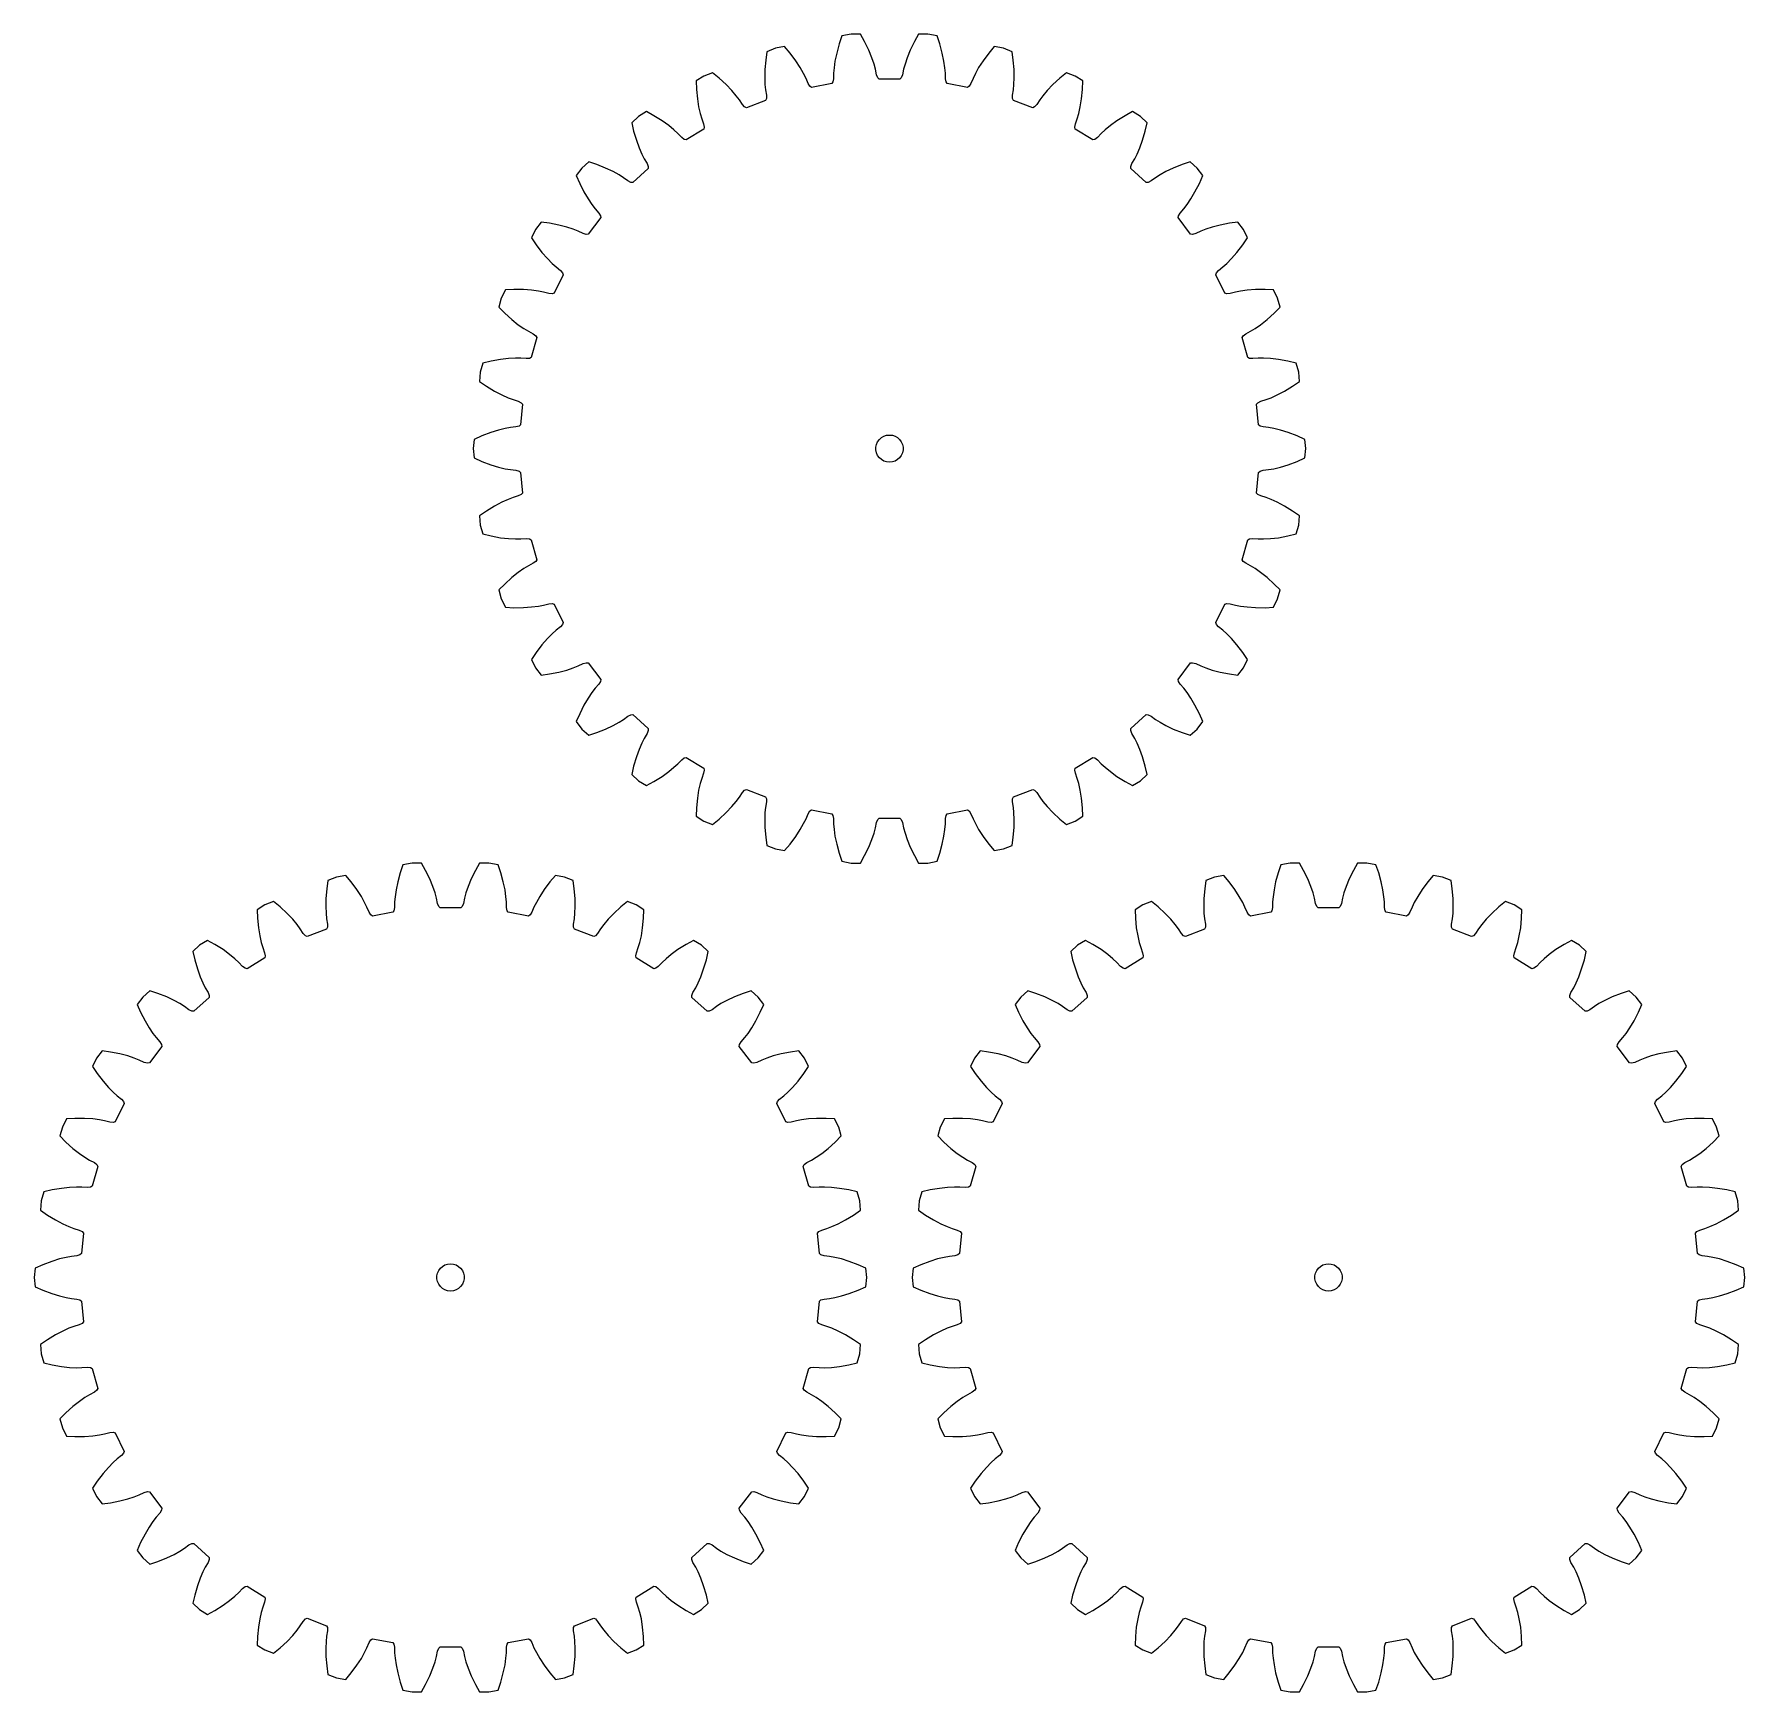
# Model space of a CAD drawing. Extents: x 0 to 188, y 0 to 183.
import ezdxf

# ---------------------------------------------------------------- set-up
doc = ezdxf.new("R2010")
doc.units = 0

msp = doc.modelspace()

# ---------------------------------------------------------------- linework, layer by layer
for p, q in [((81.63, 181.01), (80.68, 180.64)), ((82.63, 181.2), (81.63, 181.01)), ((83.23, 180.48), (82.63, 181.2)), ((88.64, 181.49), (88.36, 180.48)), ((88.94, 182.38), (88.64, 181.49)), ((89.94, 182.56), (88.94, 182.38)), ((90.97, 182.56), (89.94, 182.56)), ((91.42, 181.75), (90.97, 182.56)), ((91.89, 180.8), (91.42, 181.75)), ((96.92, 181.75), (96.46, 180.8)), ((97.38, 182.56), (96.92, 181.75)), ((98.4, 182.56), (97.38, 182.56)), ((99.41, 182.38), (98.4, 182.56)), ((99.71, 181.49), (99.41, 182.38)), ((99.99, 180.48), (99.71, 181.49)), ((105.71, 181.2), (105.11, 180.48)), ((106.72, 181.01), (105.71, 181.2)), ((107.67, 180.64), (106.72, 181.01)), ((80.54, 179.72), (80.45, 178.67)), ((80.68, 180.64), (80.54, 179.72)), ((83.86, 179.64), (83.23, 180.48)), ((84.35, 178.88), (83.86, 179.64)), ((88.17, 179.59), (88.07, 178.86)), ((88.36, 180.48), (88.17, 179.59)), ((92.23, 179.97), (91.89, 180.8)), ((92.47, 179.26), (92.23, 179.97)), ((92.63, 178.7), (92.47, 179.26)), ((95.88, 179.26), (95.72, 178.7)), ((96.12, 179.97), (95.88, 179.26)), ((96.46, 180.8), (96.12, 179.97)), ((100.17, 179.59), (99.99, 180.48)), ((100.28, 178.86), (100.17, 179.59)), ((104.48, 179.64), (103.99, 178.88)), ((105.11, 180.48), (104.48, 179.64)), ((107.8, 179.72), (107.67, 180.64)), ((107.89, 178.67), (107.8, 179.72)), ((73.74, 177.95), (72.87, 177.42)), ((72.87, 177.42), (72.91, 176.48)), ((74.69, 178.32), (73.74, 177.95)), ((75.42, 177.73), (74.69, 178.32)), ((76.19, 177.01), (75.42, 177.73)), ((80.45, 178.67), (80.44, 177.77)), ((80.44, 177.77), (80.46, 177.02)), ((84.72, 178.23), (84.35, 178.88)), ((84.98, 177.7), (84.72, 178.23)), ((85.21, 177.14), (84.98, 177.7)), ((85.4, 176.84), (85.21, 177.14)), ((87.81, 177.13), (85.58, 176.71)), ((87.94, 177.32), (87.81, 177.13)), ((88, 177.66), (87.94, 177.32)), ((88.02, 178.27), (88, 177.66)), ((88.07, 178.86), (88.02, 178.27)), ((92.75, 178.1), (92.63, 178.7)), ((92.88, 177.77), (92.75, 178.1)), ((93.03, 177.62), (92.88, 177.77)), ((95.31, 177.62), (93.03, 177.62)), ((95.47, 177.77), (95.31, 177.62)), ((95.6, 178.1), (95.47, 177.77)), ((95.72, 178.7), (95.6, 178.1)), ((100.33, 178.27), (100.28, 178.86)), ((100.34, 177.66), (100.33, 178.27)), ((100.41, 177.32), (100.34, 177.66)), ((100.53, 177.13), (100.41, 177.32)), ((102.77, 176.71), (100.53, 177.13)), ((103.14, 177.14), (102.95, 176.84)), ((103.37, 177.7), (103.14, 177.14)), ((103.63, 178.23), (103.37, 177.7)), ((103.99, 178.88), (103.63, 178.23)), ((107.88, 177.02), (107.91, 177.77)), ((107.91, 177.77), (107.89, 178.67)), ((112.93, 177.73), (112.16, 177.01)), ((113.65, 178.32), (112.93, 177.73)), ((114.6, 177.95), (113.65, 178.32)), ((115.47, 177.42), (114.6, 177.95)), ((115.44, 176.48), (115.47, 177.42)), ((72.91, 176.48), (73.02, 175.43)), ((73.02, 175.43), (73.16, 174.55)), ((76.81, 176.36), (76.19, 177.01)), ((77.29, 175.79), (76.81, 176.36)), ((77.64, 175.32), (77.29, 175.79)), ((77.97, 174.81), (77.64, 175.32)), ((80.53, 175.28), (78.41, 174.46)), ((80.46, 177.02), (80.52, 176.43)), ((80.52, 176.43), (80.62, 175.84)), ((80.62, 175.48), (80.53, 175.28)), ((80.62, 175.84), (80.62, 175.48)), ((85.58, 176.71), (85.4, 176.84)), ((102.95, 176.84), (102.77, 176.71)), ((107.72, 175.84), (107.82, 176.43)), ((107.72, 175.48), (107.72, 175.84)), ((107.81, 175.28), (107.72, 175.48)), ((109.94, 174.46), (107.81, 175.28)), ((107.82, 176.43), (107.88, 177.02)), ((110.71, 175.32), (110.38, 174.81)), ((111.06, 175.79), (110.71, 175.32)), ((111.54, 176.36), (111.06, 175.79)), ((112.16, 177.01), (111.54, 176.36)), ((115.18, 174.55), (115.33, 175.43)), ((115.33, 175.43), (115.44, 176.48)), ((66.55, 173.5), (65.8, 172.81)), ((67.42, 174.04), (66.55, 173.5)), ((68.24, 173.59), (67.42, 174.04)), ((69.13, 173.03), (68.24, 173.59)), ((73.16, 174.55), (73.33, 173.82)), ((73.33, 173.82), (73.5, 173.25)), ((78.21, 174.55), (77.97, 174.81)), ((78.41, 174.46), (78.21, 174.55)), ((110.14, 174.55), (109.94, 174.46)), ((110.38, 174.81), (110.14, 174.55)), ((114.85, 173.25), (115.02, 173.82)), ((115.02, 173.82), (115.18, 174.55)), ((120.11, 173.59), (119.22, 173.03)), ((120.93, 174.04), (120.11, 173.59)), ((121.8, 173.5), (120.93, 174.04)), ((122.55, 172.81), (121.8, 173.5)), ((65.8, 172.81), (66, 171.9)), ((66, 171.9), (66.3, 170.89)), ((69.86, 172.5), (69.13, 173.03)), ((70.44, 172.03), (69.86, 172.5)), ((70.87, 171.63), (70.44, 172.03)), ((71.29, 171.19), (70.87, 171.63)), ((73.72, 172.12), (71.78, 170.92)), ((73.5, 173.25), (73.7, 172.68)), ((73.7, 172.68), (73.77, 172.34)), ((73.77, 172.34), (73.72, 172.12)), ((114.58, 172.34), (114.64, 172.68)), ((114.63, 172.12), (114.58, 172.34)), ((116.56, 170.92), (114.63, 172.12)), ((114.64, 172.68), (114.85, 173.25)), ((117.48, 171.63), (117.06, 171.19)), ((117.91, 172.03), (117.48, 171.63)), ((118.49, 172.5), (117.91, 172.03)), ((119.22, 173.03), (118.49, 172.5)), ((122.04, 170.89), (122.34, 171.9)), ((122.34, 171.9), (122.55, 172.81)), ((66.3, 170.89), (66.61, 170.04)), ((66.61, 170.04), (66.91, 169.36)), ((71.57, 170.97), (71.29, 171.19)), ((71.78, 170.92), (71.57, 170.97)), ((116.78, 170.97), (116.56, 170.92)), ((117.06, 171.19), (116.78, 170.97)), ((121.44, 169.36), (121.74, 170.04)), ((121.74, 170.04), (122.04, 170.89)), ((60.3, 167.8), (59.68, 166.99)), ((61.05, 168.49), (60.3, 167.8)), ((61.94, 168.2), (61.05, 168.49)), ((62.92, 167.81), (61.94, 168.2)), ((63.74, 167.43), (62.92, 167.81)), ((67.6, 167.76), (65.92, 166.23)), ((66.91, 169.36), (67.17, 168.84)), ((67.17, 168.84), (67.48, 168.31)), ((67.48, 168.31), (67.61, 167.98)), ((67.61, 167.98), (67.6, 167.76)), ((120.74, 167.98), (120.87, 168.31)), ((120.75, 167.76), (120.74, 167.98)), ((122.43, 166.23), (120.75, 167.76)), ((120.87, 168.31), (121.17, 168.84)), ((121.17, 168.84), (121.44, 169.36)), ((125.42, 167.81), (124.61, 167.43)), ((126.41, 168.2), (125.42, 167.81)), ((127.29, 168.49), (126.41, 168.2)), ((128.05, 167.8), (127.29, 168.49)), ((128.66, 166.99), (128.05, 167.8)), ((59.68, 166.99), (60.06, 166.13)), ((60.06, 166.13), (60.53, 165.19)), ((64.39, 167.07), (63.74, 167.43)), ((64.89, 166.75), (64.39, 167.07)), ((65.38, 166.4), (64.89, 166.75)), ((65.7, 166.24), (65.38, 166.4)), ((65.92, 166.23), (65.7, 166.24)), ((122.65, 166.24), (122.43, 166.23)), ((122.97, 166.4), (122.65, 166.24)), ((123.46, 166.75), (122.97, 166.4)), ((123.96, 167.07), (123.46, 166.75)), ((124.61, 167.43), (123.96, 167.07)), ((127.81, 165.19), (128.29, 166.13)), ((128.29, 166.13), (128.66, 166.99)), ((60.53, 165.19), (60.99, 164.42)), ((60.99, 164.42), (61.41, 163.8)), ((126.94, 163.8), (127.35, 164.42)), ((127.35, 164.42), (127.81, 165.19)), ((62.39, 162.36), (61.01, 160.54)), ((61.41, 163.8), (61.77, 163.33)), ((61.77, 163.33), (62.17, 162.87)), ((62.17, 162.87), (62.35, 162.57)), ((62.35, 162.57), (62.39, 162.36)), ((125.96, 162.36), (125.99, 162.57)), ((127.33, 160.54), (125.96, 162.36)), ((125.99, 162.57), (126.18, 162.87)), ((126.18, 162.87), (126.58, 163.33)), ((126.58, 163.33), (126.94, 163.8)), ((55.2, 161.05), (54.75, 160.14)), ((54.75, 160.14), (55.27, 159.37)), ((55.82, 161.87), (55.2, 161.05)), ((56.74, 161.75), (55.82, 161.87)), ((57.78, 161.54), (56.74, 161.75)), ((58.65, 161.31), (57.78, 161.54)), ((59.36, 161.08), (58.65, 161.31)), ((59.91, 160.86), (59.36, 161.08)), ((60.45, 160.61), (59.91, 160.86)), ((60.79, 160.51), (60.45, 160.61)), ((61.01, 160.54), (60.79, 160.51)), ((127.55, 160.51), (127.33, 160.54)), ((127.89, 160.61), (127.55, 160.51)), ((128.44, 160.86), (127.89, 160.61)), ((128.99, 161.08), (128.44, 160.86)), ((129.7, 161.31), (128.99, 161.08)), ((130.57, 161.54), (129.7, 161.31)), ((131.6, 161.75), (130.57, 161.54)), ((132.53, 161.87), (131.6, 161.75)), ((133.14, 161.05), (132.53, 161.87)), ((133.08, 159.37), (133.6, 160.14)), ((133.6, 160.14), (133.14, 161.05)), ((55.27, 159.37), (55.91, 158.53)), ((55.91, 158.53), (56.51, 157.85)), ((131.84, 157.85), (132.43, 158.53)), ((132.43, 158.53), (133.08, 159.37)), ((56.51, 157.85), (57.03, 157.32)), ((57.03, 157.32), (57.47, 156.93)), ((57.47, 156.93), (57.94, 156.55)), ((57.94, 156.55), (58.18, 156.29)), ((130.17, 156.29), (130.4, 156.55)), ((130.4, 156.55), (130.88, 156.93)), ((130.88, 156.93), (131.32, 157.32)), ((131.32, 157.32), (131.84, 157.85)), ((52.82, 154.44), (51.89, 154.4)), ((53.87, 154.43), (52.82, 154.44)), ((58.25, 156.08), (57.24, 154.04)), ((58.18, 156.29), (58.25, 156.08)), ((130.09, 156.08), (130.17, 156.29)), ((131.11, 154.04), (130.09, 156.08)), ((135.53, 154.44), (134.47, 154.43)), ((136.46, 154.4), (135.53, 154.44)), ((51.43, 153.48), (51.15, 152.5)), ((51.89, 154.4), (51.43, 153.48)), ((54.77, 154.37), (53.87, 154.43)), ((55.51, 154.27), (54.77, 154.37)), ((56.09, 154.16), (55.51, 154.27)), ((56.68, 154.01), (56.09, 154.16)), ((57.03, 153.97), (56.68, 154.01)), ((57.24, 154.04), (57.03, 153.97)), ((131.32, 153.97), (131.11, 154.04)), ((131.67, 154.01), (131.32, 153.97)), ((132.26, 154.16), (131.67, 154.01)), ((132.83, 154.27), (132.26, 154.16)), ((133.57, 154.37), (132.83, 154.27)), ((134.47, 154.43), (133.57, 154.37)), ((136.91, 153.48), (136.46, 154.4)), ((137.19, 152.5), (136.91, 153.48)), ((51.15, 152.5), (51.81, 151.83)), ((51.81, 151.83), (52.59, 151.13)), ((52.59, 151.13), (53.3, 150.57)), ((135.04, 150.57), (135.75, 151.13)), ((135.75, 151.13), (136.54, 151.83)), ((136.54, 151.83), (137.19, 152.5)), ((53.3, 150.57), (53.91, 150.15)), ((53.91, 150.15), (54.42, 149.84)), ((54.42, 149.84), (54.95, 149.56)), ((55.34, 149.15), (54.72, 146.96)), ((54.95, 149.56), (55.24, 149.35)), ((55.24, 149.35), (55.34, 149.15)), ((133, 149.15), (133.11, 149.35)), ((133.63, 146.96), (133, 149.15)), ((133.11, 149.35), (133.39, 149.56)), ((133.39, 149.56), (133.93, 149.84)), ((133.93, 149.84), (134.43, 150.15)), ((134.43, 150.15), (135.04, 150.57)), ((54.72, 146.96), (54.53, 146.86)), ((133.82, 146.86), (133.63, 146.96)), ((49.12, 145.35), (49.02, 144.33)), ((49.4, 146.33), (49.12, 145.35)), ((50.3, 146.55), (49.4, 146.33)), ((51.34, 146.73), (50.3, 146.55)), ((52.24, 146.83), (51.34, 146.73)), ((52.98, 146.87), (52.24, 146.83)), ((53.57, 146.87), (52.98, 146.87)), ((54.18, 146.83), (53.57, 146.87)), ((54.53, 146.86), (54.18, 146.83)), ((134.17, 146.83), (133.82, 146.86)), ((134.77, 146.87), (134.17, 146.83)), ((135.36, 146.87), (134.77, 146.87)), ((136.11, 146.83), (135.36, 146.87)), ((137, 146.73), (136.11, 146.83)), ((138.04, 146.55), (137, 146.73)), ((138.95, 146.33), (138.04, 146.55)), ((139.23, 145.35), (138.95, 146.33)), ((139.32, 144.33), (139.23, 145.35)), ((49.02, 144.33), (49.79, 143.8)), ((49.79, 143.8), (50.69, 143.25)), ((50.69, 143.25), (51.49, 142.83)), ((136.86, 142.83), (137.65, 143.25)), ((137.65, 143.25), (138.56, 143.8)), ((138.56, 143.8), (139.32, 144.33)), ((51.49, 142.83), (52.17, 142.52)), ((52.17, 142.52), (52.72, 142.32)), ((52.72, 142.32), (53.3, 142.14)), ((53.3, 142.14), (53.62, 141.98)), ((53.76, 141.81), (53.55, 139.54)), ((53.62, 141.98), (53.76, 141.81)), ((134.59, 141.81), (134.73, 141.98)), ((134.8, 139.54), (134.59, 141.81)), ((134.73, 141.98), (135.05, 142.14)), ((135.05, 142.14), (135.63, 142.32)), ((135.63, 142.32), (136.18, 142.52)), ((136.18, 142.52), (136.86, 142.83)), ((53.38, 139.41), (53.04, 139.31)), ((53.55, 139.54), (53.38, 139.41)), ((134.97, 139.41), (134.8, 139.54)), ((135.31, 139.31), (134.97, 139.41)), ((48.43, 137.94), (48.34, 136.92)), ((49.28, 138.32), (48.43, 137.94)), ((50.27, 138.7), (49.28, 138.32)), ((51.13, 138.96), (50.27, 138.7)), ((51.86, 139.14), (51.13, 138.96)), ((52.44, 139.24), (51.86, 139.14)), ((53.04, 139.31), (52.44, 139.24)), ((92.75, 137.39), (92.87, 137.67)), ((92.87, 137.67), (93.06, 137.93)), ((93.06, 137.93), (93.29, 138.14)), ((93.29, 138.14), (93.56, 138.29)), ((93.56, 138.29), (93.86, 138.39)), ((93.86, 138.39), (94.17, 138.42)), ((94.17, 138.42), (94.49, 138.39)), ((94.49, 138.39), (94.78, 138.29)), ((94.78, 138.29), (95.05, 138.14)), ((95.05, 138.14), (95.29, 137.93)), ((95.29, 137.93), (95.47, 137.67)), ((95.47, 137.67), (95.6, 137.39)), ((135.91, 139.24), (135.31, 139.31)), ((136.49, 139.14), (135.91, 139.24)), ((137.22, 138.96), (136.49, 139.14)), ((138.08, 138.7), (137.22, 138.96)), ((139.06, 138.32), (138.08, 138.7)), ((139.92, 137.94), (139.06, 138.32)), ((140.01, 136.92), (139.92, 137.94)), ((48.34, 136.92), (48.43, 135.91)), ((48.43, 135.91), (49.28, 135.52)), ((92.68, 137.08), (92.75, 137.39)), ((92.68, 136.77), (92.68, 137.08)), ((92.75, 136.46), (92.68, 136.77)), ((92.87, 136.17), (92.75, 136.46)), ((93.06, 135.92), (92.87, 136.17)), ((93.29, 135.71), (93.06, 135.92)), ((93.56, 135.55), (93.29, 135.71)), ((95.05, 135.71), (94.78, 135.55)), ((95.29, 135.92), (95.05, 135.71)), ((95.47, 136.17), (95.29, 135.92)), ((95.6, 136.46), (95.47, 136.17)), ((95.6, 137.39), (95.67, 137.08)), ((95.67, 136.77), (95.6, 136.46)), ((95.67, 137.08), (95.67, 136.77)), ((139.06, 135.52), (139.92, 135.91)), ((139.92, 135.91), (140.01, 136.92)), ((49.28, 135.52), (50.27, 135.15)), ((50.27, 135.15), (51.13, 134.89)), ((51.13, 134.89), (51.86, 134.71)), ((51.86, 134.71), (52.44, 134.61)), ((52.44, 134.61), (53.04, 134.54)), ((53.04, 134.54), (53.38, 134.44)), ((53.38, 134.44), (53.55, 134.3)), ((53.55, 134.3), (53.76, 132.03)), ((93.86, 135.46), (93.56, 135.55)), ((94.17, 135.42), (93.86, 135.46)), ((94.49, 135.46), (94.17, 135.42)), ((94.78, 135.55), (94.49, 135.46)), ((134.59, 132.03), (134.8, 134.3)), ((134.8, 134.3), (134.97, 134.44)), ((134.97, 134.44), (135.31, 134.54)), ((135.31, 134.54), (135.91, 134.61)), ((135.91, 134.61), (136.49, 134.71)), ((136.49, 134.71), (137.22, 134.89)), ((137.22, 134.89), (138.08, 135.15)), ((138.08, 135.15), (139.06, 135.52)), ((53.62, 131.87), (53.3, 131.71)), ((53.76, 132.03), (53.62, 131.87)), ((134.73, 131.87), (134.59, 132.03)), ((135.05, 131.71), (134.73, 131.87)), ((49.79, 130.05), (49.02, 129.52)), ((50.69, 130.6), (49.79, 130.05)), ((51.49, 131.02), (50.69, 130.6)), ((52.17, 131.32), (51.49, 131.02)), ((52.72, 131.53), (52.17, 131.32)), ((53.3, 131.71), (52.72, 131.53)), ((135.63, 131.53), (135.05, 131.71)), ((136.18, 131.32), (135.63, 131.53)), ((136.86, 131.02), (136.18, 131.32)), ((137.65, 130.6), (136.86, 131.02)), ((138.56, 130.05), (137.65, 130.6)), ((139.32, 129.52), (138.56, 130.05)), ((49.02, 129.52), (49.12, 128.5)), ((49.12, 128.5), (49.4, 127.52)), ((138.95, 127.52), (139.23, 128.5)), ((139.23, 128.5), (139.32, 129.52)), ((49.4, 127.52), (50.3, 127.3)), ((50.3, 127.3), (51.34, 127.11)), ((51.34, 127.11), (52.24, 127.01)), ((52.24, 127.01), (52.98, 126.97)), ((52.98, 126.97), (53.57, 126.98)), ((53.57, 126.98), (54.18, 127.02)), ((54.18, 127.02), (54.53, 126.99)), ((54.53, 126.99), (54.72, 126.88)), ((54.72, 126.88), (55.34, 124.69)), ((133, 124.69), (133.63, 126.88)), ((133.63, 126.88), (133.82, 126.99)), ((133.82, 126.99), (134.17, 127.02)), ((134.17, 127.02), (134.77, 126.98)), ((134.77, 126.98), (135.36, 126.97)), ((135.36, 126.97), (136.11, 127.01)), ((136.11, 127.01), (137, 127.11)), ((137, 127.11), (138.04, 127.3)), ((138.04, 127.3), (138.95, 127.52)), ((55.24, 124.5), (54.95, 124.29)), ((55.34, 124.69), (55.24, 124.5)), ((133.11, 124.5), (133, 124.69)), ((133.39, 124.29), (133.11, 124.5)), ((52.59, 122.72), (51.81, 122.01)), ((53.3, 123.27), (52.59, 122.72)), ((53.91, 123.7), (53.3, 123.27)), ((54.42, 124), (53.91, 123.7)), ((54.95, 124.29), (54.42, 124)), ((133.93, 124), (133.39, 124.29)), ((134.43, 123.7), (133.93, 124)), ((135.04, 123.27), (134.43, 123.7)), ((135.75, 122.72), (135.04, 123.27)), ((136.54, 122.01), (135.75, 122.72)), ((51.81, 122.01), (51.15, 121.35)), ((51.15, 121.35), (51.43, 120.37)), ((137.19, 121.35), (136.54, 122.01)), ((136.91, 120.37), (137.19, 121.35)), ((51.43, 120.37), (51.89, 119.45)), ((51.89, 119.45), (52.82, 119.4)), ((52.82, 119.4), (53.87, 119.41)), ((53.87, 119.41), (54.77, 119.48)), ((54.77, 119.48), (55.51, 119.57)), ((55.51, 119.57), (56.09, 119.69)), ((56.09, 119.69), (56.68, 119.84)), ((56.68, 119.84), (57.03, 119.87)), ((57.03, 119.87), (57.24, 119.8)), ((57.24, 119.8), (58.25, 117.77)), ((130.09, 117.77), (131.11, 119.8)), ((131.11, 119.8), (131.32, 119.87)), ((131.32, 119.87), (131.67, 119.84)), ((131.67, 119.84), (132.26, 119.69)), ((132.26, 119.69), (132.83, 119.57)), ((132.83, 119.57), (133.57, 119.48)), ((133.57, 119.48), (134.47, 119.41)), ((134.47, 119.41), (135.53, 119.4)), ((135.53, 119.4), (136.46, 119.45)), ((136.46, 119.45), (136.91, 120.37)), ((57.47, 116.92), (57.03, 116.53)), ((57.94, 117.29), (57.47, 116.92)), ((58.18, 117.56), (57.94, 117.29)), ((58.25, 117.77), (58.18, 117.56)), ((130.17, 117.56), (130.09, 117.77)), ((130.4, 117.29), (130.17, 117.56)), ((130.88, 116.92), (130.4, 117.29)), ((131.32, 116.53), (130.88, 116.92)), ((55.91, 115.32), (55.27, 114.48)), ((56.51, 116), (55.91, 115.32)), ((57.03, 116.53), (56.51, 116)), ((131.84, 116), (131.32, 116.53)), ((132.43, 115.32), (131.84, 116)), ((133.08, 114.48), (132.43, 115.32)), ((55.27, 114.48), (54.75, 113.71)), ((54.75, 113.71), (55.2, 112.79)), ((59.91, 112.98), (60.45, 113.24)), ((60.45, 113.24), (60.79, 113.34)), ((60.79, 113.34), (61.01, 113.31)), ((61.01, 113.31), (62.39, 111.49)), ((125.96, 111.49), (127.33, 113.31)), ((127.33, 113.31), (127.55, 113.34)), ((127.55, 113.34), (127.89, 113.24)), ((127.89, 113.24), (128.44, 112.98)), ((133.6, 113.71), (133.08, 114.48)), ((133.14, 112.79), (133.6, 113.71)), ((55.2, 112.79), (55.82, 111.98)), ((55.82, 111.98), (56.74, 112.1)), ((56.74, 112.1), (57.78, 112.3)), ((57.78, 112.3), (58.65, 112.53)), ((58.65, 112.53), (59.36, 112.77)), ((59.36, 112.77), (59.91, 112.98)), ((62.35, 111.27), (62.17, 110.97)), ((62.39, 111.49), (62.35, 111.27)), ((125.99, 111.27), (125.96, 111.49)), ((126.18, 110.97), (125.99, 111.27)), ((128.44, 112.98), (128.99, 112.77)), ((128.99, 112.77), (129.7, 112.53)), ((129.7, 112.53), (130.57, 112.3)), ((130.57, 112.3), (131.6, 112.1)), ((131.6, 112.1), (132.53, 111.98)), ((132.53, 111.98), (133.14, 112.79)), ((60.99, 109.43), (60.53, 108.66)), ((61.41, 110.05), (60.99, 109.43)), ((61.77, 110.52), (61.41, 110.05)), ((62.17, 110.97), (61.77, 110.52)), ((126.58, 110.52), (126.18, 110.97)), ((126.94, 110.05), (126.58, 110.52)), ((127.35, 109.43), (126.94, 110.05)), ((127.81, 108.66), (127.35, 109.43)), ((60.06, 107.71), (59.68, 106.86)), ((60.53, 108.66), (60.06, 107.71)), ((64.89, 107.09), (65.38, 107.45)), ((65.38, 107.45), (65.7, 107.61)), ((65.7, 107.61), (65.92, 107.62)), ((65.92, 107.62), (67.6, 106.08)), ((120.75, 106.08), (122.43, 107.62)), ((122.43, 107.62), (122.65, 107.61)), ((122.65, 107.61), (122.97, 107.45)), ((122.97, 107.45), (123.46, 107.09)), ((128.29, 107.71), (127.81, 108.66)), ((128.66, 106.86), (128.29, 107.71)), ((59.68, 106.86), (60.3, 106.04)), ((60.3, 106.04), (61.05, 105.36)), ((61.05, 105.36), (61.94, 105.65)), ((61.94, 105.65), (62.92, 106.04)), ((62.92, 106.04), (63.74, 106.42)), ((63.74, 106.42), (64.39, 106.78)), ((64.39, 106.78), (64.89, 107.09)), ((67.48, 105.53), (67.17, 105.01)), ((67.61, 105.86), (67.48, 105.53)), ((67.6, 106.08), (67.61, 105.86)), ((120.74, 105.86), (120.75, 106.08)), ((120.87, 105.53), (120.74, 105.86)), ((121.17, 105.01), (120.87, 105.53)), ((123.46, 107.09), (123.96, 106.78)), ((123.96, 106.78), (124.61, 106.42)), ((124.61, 106.42), (125.42, 106.04)), ((125.42, 106.04), (126.41, 105.65)), ((126.41, 105.65), (127.29, 105.36)), ((127.29, 105.36), (128.05, 106.04)), ((128.05, 106.04), (128.66, 106.86)), ((66.61, 103.8), (66.3, 102.96)), ((66.91, 104.49), (66.61, 103.8)), ((67.17, 105.01), (66.91, 104.49)), ((121.44, 104.49), (121.17, 105.01)), ((121.74, 103.8), (121.44, 104.49)), ((122.04, 102.96), (121.74, 103.8)), ((66, 101.94), (65.8, 101.03)), ((66.3, 102.96), (66, 101.94)), ((69.86, 101.35), (70.44, 101.82)), ((70.44, 101.82), (70.87, 102.22)), ((70.87, 102.22), (71.29, 102.66)), ((71.29, 102.66), (71.57, 102.87)), ((71.57, 102.87), (71.78, 102.92)), ((71.78, 102.92), (73.72, 101.73)), ((73.72, 101.73), (73.77, 101.51)), ((114.58, 101.51), (114.63, 101.73)), ((114.63, 101.73), (116.56, 102.92)), ((116.56, 102.92), (116.78, 102.87)), ((116.78, 102.87), (117.06, 102.66)), ((117.06, 102.66), (117.48, 102.22)), ((117.48, 102.22), (117.91, 101.82)), ((117.91, 101.82), (118.49, 101.35)), ((122.34, 101.94), (122.04, 102.96)), ((122.55, 101.03), (122.34, 101.94)), ((65.8, 101.03), (66.55, 100.34)), ((66.55, 100.34), (67.42, 99.81)), ((67.42, 99.81), (68.24, 100.26)), ((68.24, 100.26), (69.13, 100.82)), ((69.13, 100.82), (69.86, 101.35)), ((73.33, 100.03), (73.16, 99.3)), ((73.5, 100.59), (73.33, 100.03)), ((73.7, 101.16), (73.5, 100.59)), ((73.77, 101.51), (73.7, 101.16)), ((114.64, 101.16), (114.58, 101.51)), ((114.85, 100.59), (114.64, 101.16)), ((115.02, 100.03), (114.85, 100.59)), ((115.18, 99.3), (115.02, 100.03)), ((118.49, 101.35), (119.22, 100.82)), ((119.22, 100.82), (120.11, 100.26)), ((120.11, 100.26), (120.93, 99.81)), ((120.93, 99.81), (121.8, 100.34)), ((121.8, 100.34), (122.55, 101.03)), ((73.02, 98.41), (72.91, 97.36)), ((73.16, 99.3), (73.02, 98.41)), ((76.81, 97.49), (77.29, 98.06)), ((77.29, 98.06), (77.64, 98.53)), ((77.64, 98.53), (77.97, 99.04)), ((77.97, 99.04), (78.21, 99.3)), ((78.21, 99.3), (78.41, 99.39)), ((78.41, 99.39), (80.53, 98.57)), ((80.62, 98.01), (80.52, 97.41)), ((80.53, 98.57), (80.62, 98.36)), ((80.62, 98.36), (80.62, 98.01)), ((107.72, 98.36), (107.81, 98.57)), ((107.72, 98.01), (107.72, 98.36)), ((107.82, 97.41), (107.72, 98.01)), ((107.81, 98.57), (109.94, 99.39)), ((109.94, 99.39), (110.14, 99.3)), ((110.14, 99.3), (110.38, 99.04)), ((110.38, 99.04), (110.71, 98.53)), ((110.71, 98.53), (111.06, 98.06)), ((111.06, 98.06), (111.54, 97.49)), ((115.33, 98.41), (115.18, 99.3)), ((115.44, 97.36), (115.33, 98.41)), ((72.91, 97.36), (72.87, 96.43)), ((72.87, 96.43), (73.74, 95.89)), ((74.69, 95.52), (75.42, 96.11)), ((75.42, 96.11), (76.19, 96.83)), ((76.19, 96.83), (76.81, 97.49)), ((80.46, 96.83), (80.44, 96.08)), ((80.44, 96.08), (80.45, 95.18)), ((80.52, 97.41), (80.46, 96.83)), ((84.72, 95.62), (84.98, 96.15)), ((84.98, 96.15), (85.21, 96.71)), ((85.21, 96.71), (85.4, 97.01)), ((85.4, 97.01), (85.58, 97.13)), ((85.58, 97.13), (87.81, 96.71)), ((87.81, 96.71), (87.94, 96.53)), ((87.94, 96.53), (88, 96.18)), ((88, 96.18), (88.02, 95.58)), ((92.75, 95.74), (92.88, 96.07)), ((92.88, 96.07), (93.03, 96.23)), ((93.03, 96.23), (95.31, 96.23)), ((95.31, 96.23), (95.47, 96.07)), ((95.47, 96.07), (95.6, 95.74)), ((100.33, 95.58), (100.34, 96.18)), ((100.34, 96.18), (100.41, 96.53)), ((100.41, 96.53), (100.53, 96.71)), ((100.53, 96.71), (102.77, 97.13)), ((102.77, 97.13), (102.95, 97.01)), ((102.95, 97.01), (103.14, 96.71)), ((103.14, 96.71), (103.37, 96.15)), ((103.37, 96.15), (103.63, 95.62)), ((107.88, 96.83), (107.82, 97.41)), ((107.91, 96.08), (107.88, 96.83)), ((107.89, 95.18), (107.91, 96.08)), ((111.54, 97.49), (112.16, 96.83)), ((112.16, 96.83), (112.93, 96.11)), ((112.93, 96.11), (113.65, 95.52)), ((114.6, 95.89), (115.47, 96.43)), ((115.47, 96.43), (115.44, 97.36)), ((73.74, 95.89), (74.69, 95.52)), ((80.45, 95.18), (80.54, 94.13)), ((83.23, 93.36), (83.86, 94.21)), ((83.86, 94.21), (84.35, 94.97)), ((84.35, 94.97), (84.72, 95.62)), ((88.02, 95.58), (88.07, 94.99)), ((88.07, 94.99), (88.17, 94.25)), ((88.17, 94.25), (88.36, 93.37)), ((92.23, 93.88), (92.47, 94.58)), ((92.47, 94.58), (92.63, 95.15)), ((92.63, 95.15), (92.75, 95.74)), ((95.6, 95.74), (95.72, 95.15)), ((95.72, 95.15), (95.88, 94.58)), ((95.88, 94.58), (96.12, 93.88)), ((99.99, 93.37), (100.17, 94.25)), ((100.17, 94.25), (100.28, 94.99)), ((100.28, 94.99), (100.33, 95.58)), ((103.63, 95.62), (103.99, 94.97)), ((103.99, 94.97), (104.48, 94.21)), ((104.48, 94.21), (105.11, 93.36)), ((107.8, 94.13), (107.89, 95.18)), ((113.65, 95.52), (114.6, 95.89)), ((80.54, 94.13), (80.68, 93.21)), ((80.68, 93.21), (81.63, 92.84)), ((81.63, 92.84), (82.63, 92.65)), ((82.63, 92.65), (83.23, 93.36)), ((88.36, 93.37), (88.64, 92.35)), ((88.64, 92.35), (88.94, 91.47)), ((91.42, 92.09), (91.89, 93.04)), ((91.89, 93.04), (92.23, 93.88)), ((96.12, 93.88), (96.46, 93.04)), ((96.46, 93.04), (96.92, 92.09)), ((99.41, 91.47), (99.71, 92.35)), ((99.71, 92.35), (99.99, 93.37)), ((105.11, 93.36), (105.71, 92.65)), ((105.71, 92.65), (106.72, 92.84)), ((106.72, 92.84), (107.67, 93.21)), ((107.67, 93.21), (107.8, 94.13)), ((40.6, 91.09), (40.3, 90.21)), ((41.61, 91.28), (40.6, 91.09)), ((42.63, 91.28), (41.61, 91.28)), ((43.09, 90.47), (42.63, 91.28)), ((43.55, 89.52), (43.09, 90.47)), ((48.59, 90.47), (48.12, 89.52)), ((49.04, 91.28), (48.59, 90.47)), ((50.07, 91.28), (49.04, 91.28)), ((51.07, 91.09), (50.07, 91.28)), ((51.37, 90.21), (51.07, 91.09)), ((88.94, 91.47), (89.94, 91.28)), ((89.94, 91.28), (90.97, 91.28)), ((90.97, 91.28), (91.42, 92.09)), ((96.92, 92.09), (97.38, 91.28)), ((97.38, 91.28), (98.4, 91.28)), ((98.4, 91.28), (99.41, 91.47)), ((137.28, 91.09), (136.97, 90.21)), ((138.28, 91.28), (137.28, 91.09)), ((139.3, 91.28), (138.28, 91.28)), ((139.76, 90.47), (139.3, 91.28)), ((140.22, 89.52), (139.76, 90.47)), ((145.26, 90.47), (144.8, 89.52)), ((145.72, 91.28), (145.26, 90.47)), ((146.74, 91.28), (145.72, 91.28)), ((147.74, 91.09), (146.74, 91.28)), ((148.05, 90.21), (147.74, 91.09)), ((32.34, 89.36), (32.21, 88.44)), ((33.29, 89.73), (32.34, 89.36)), ((34.3, 89.92), (33.29, 89.73)), ((34.9, 89.2), (34.3, 89.92)), ((35.53, 88.35), (34.9, 89.2)), ((40.02, 89.19), (39.84, 88.31)), ((40.3, 90.21), (40.02, 89.19)), ((43.89, 88.69), (43.55, 89.52)), ((44.13, 87.98), (43.89, 88.69)), ((47.78, 88.69), (47.54, 87.98)), ((48.12, 89.52), (47.78, 88.69)), ((51.65, 89.19), (51.37, 90.21)), ((51.84, 88.31), (51.65, 89.19)), ((56.78, 89.2), (56.15, 88.35)), ((57.38, 89.92), (56.78, 89.2)), ((58.38, 89.73), (57.38, 89.92)), ((59.33, 89.36), (58.38, 89.73)), ((59.47, 88.44), (59.33, 89.36)), ((129.01, 89.36), (128.88, 88.44)), ((129.97, 89.73), (129.01, 89.36)), ((130.97, 89.92), (129.97, 89.73)), ((131.57, 89.2), (130.97, 89.92)), ((132.2, 88.35), (131.57, 89.2)), ((136.69, 89.19), (136.51, 88.31)), ((136.97, 90.21), (136.69, 89.19)), ((140.57, 88.69), (140.22, 89.52)), ((140.81, 87.98), (140.57, 88.69)), ((144.45, 88.69), (144.21, 87.98)), ((144.8, 89.52), (144.45, 88.69)), ((148.32, 89.19), (148.05, 90.21)), ((148.51, 88.31), (148.32, 89.19)), ((153.45, 89.2), (152.82, 88.35)), ((154.05, 89.92), (153.45, 89.2)), ((155.05, 89.73), (154.05, 89.92)), ((156.01, 89.36), (155.05, 89.73)), ((156.14, 88.44), (156.01, 89.36)), ((25.41, 86.67), (24.54, 86.13)), ((26.36, 87.04), (25.41, 86.67)), ((27.08, 86.45), (26.36, 87.04)), ((32.12, 87.38), (32.1, 86.48)), ((32.21, 88.44), (32.12, 87.38)), ((36.02, 87.6), (35.53, 88.35)), ((36.38, 86.95), (36.02, 87.6)), ((36.64, 86.42), (36.38, 86.95)), ((39.68, 86.99), (39.67, 86.38)), ((39.73, 87.57), (39.68, 86.99)), ((39.84, 88.31), (39.73, 87.57)), ((44.29, 87.41), (44.13, 87.98)), ((44.41, 86.82), (44.29, 87.41)), ((44.54, 86.49), (44.41, 86.82)), ((47.26, 86.82), (47.13, 86.49)), ((47.38, 87.41), (47.26, 86.82)), ((47.54, 87.98), (47.38, 87.41)), ((51.94, 87.57), (51.84, 88.31)), ((51.99, 86.99), (51.94, 87.57)), ((52.01, 86.38), (51.99, 86.99)), ((55.29, 86.95), (55.03, 86.42)), ((55.66, 87.6), (55.29, 86.95)), ((56.15, 88.35), (55.66, 87.6)), ((59.56, 87.38), (59.47, 88.44)), ((59.57, 86.48), (59.56, 87.38)), ((65.32, 87.04), (64.59, 86.45)), ((66.27, 86.67), (65.32, 87.04)), ((67.14, 86.13), (66.27, 86.67)), ((122.08, 86.67), (121.21, 86.13)), ((123.03, 87.04), (122.08, 86.67)), ((123.75, 86.45), (123.03, 87.04)), ((128.79, 87.38), (128.77, 86.48)), ((128.88, 88.44), (128.79, 87.38)), ((132.69, 87.6), (132.2, 88.35)), ((133.06, 86.95), (132.69, 87.6)), ((133.31, 86.42), (133.06, 86.95)), ((136.35, 86.99), (136.34, 86.38)), ((136.4, 87.57), (136.35, 86.99)), ((136.51, 88.31), (136.4, 87.57)), ((140.96, 87.41), (140.81, 87.98)), ((141.09, 86.82), (140.96, 87.41)), ((141.22, 86.49), (141.09, 86.82)), ((143.93, 86.82), (143.8, 86.49)), ((144.06, 87.41), (143.93, 86.82)), ((144.21, 87.98), (144.06, 87.41)), ((148.62, 87.57), (148.51, 88.31)), ((148.67, 86.99), (148.62, 87.57)), ((148.68, 86.38), (148.67, 86.99)), ((151.96, 86.95), (151.71, 86.42)), ((152.33, 87.6), (151.96, 86.95)), ((152.82, 88.35), (152.33, 87.6)), ((156.23, 87.38), (156.14, 88.44)), ((156.25, 86.48), (156.23, 87.38)), ((161.99, 87.04), (161.27, 86.45)), ((162.94, 86.67), (161.99, 87.04)), ((163.81, 86.13), (162.94, 86.67)), ((24.54, 86.13), (24.57, 85.2)), ((24.57, 85.2), (24.68, 84.15)), ((27.85, 85.73), (27.08, 86.45)), ((28.47, 85.08), (27.85, 85.73)), ((28.95, 84.51), (28.47, 85.08)), ((32.1, 86.48), (32.13, 85.74)), ((32.13, 85.74), (32.19, 85.15)), ((32.19, 85.15), (32.29, 84.55)), ((36.87, 85.86), (36.64, 86.42)), ((37.06, 85.56), (36.87, 85.86)), ((37.24, 85.43), (37.06, 85.56)), ((39.48, 85.85), (37.24, 85.43)), ((39.6, 86.03), (39.48, 85.85)), ((39.67, 86.38), (39.6, 86.03)), ((44.7, 86.33), (44.54, 86.49)), ((46.98, 86.33), (44.7, 86.33)), ((47.13, 86.49), (46.98, 86.33)), ((52.07, 86.03), (52.01, 86.38)), ((52.19, 85.85), (52.07, 86.03)), ((54.43, 85.43), (52.19, 85.85)), ((54.61, 85.56), (54.43, 85.43)), ((54.8, 85.86), (54.61, 85.56)), ((55.03, 86.42), (54.8, 85.86)), ((59.39, 84.55), (59.49, 85.15)), ((59.49, 85.15), (59.54, 85.74)), ((59.54, 85.74), (59.57, 86.48)), ((63.2, 85.08), (62.72, 84.51)), ((63.82, 85.73), (63.2, 85.08)), ((64.59, 86.45), (63.82, 85.73)), ((66.99, 84.15), (67.1, 85.2)), ((67.1, 85.2), (67.14, 86.13)), ((121.21, 86.13), (121.25, 85.2)), ((121.25, 85.2), (121.35, 84.15)), ((124.53, 85.73), (123.75, 86.45)), ((125.15, 85.08), (124.53, 85.73)), ((125.63, 84.51), (125.15, 85.08)), ((128.77, 86.48), (128.8, 85.74)), ((128.8, 85.74), (128.86, 85.15)), ((128.86, 85.15), (128.96, 84.55)), ((133.55, 85.86), (133.31, 86.42)), ((133.73, 85.56), (133.55, 85.86)), ((133.91, 85.43), (133.73, 85.56)), ((136.15, 85.85), (133.91, 85.43)), ((136.27, 86.03), (136.15, 85.85)), ((136.34, 86.38), (136.27, 86.03)), ((141.37, 86.33), (141.22, 86.49)), ((143.65, 86.33), (141.37, 86.33)), ((143.8, 86.49), (143.65, 86.33)), ((148.75, 86.03), (148.68, 86.38)), ((148.87, 85.85), (148.75, 86.03)), ((151.11, 85.43), (148.87, 85.85)), ((151.29, 85.56), (151.11, 85.43)), ((151.47, 85.86), (151.29, 85.56)), ((151.71, 86.42), (151.47, 85.86)), ((156.06, 84.55), (156.16, 85.15)), ((156.16, 85.15), (156.22, 85.74)), ((156.22, 85.74), (156.25, 86.48)), ((159.87, 85.08), (159.39, 84.51)), ((160.49, 85.73), (159.87, 85.08)), ((161.27, 86.45), (160.49, 85.73)), ((163.67, 84.15), (163.77, 85.2)), ((163.77, 85.2), (163.81, 86.13)), ((24.68, 84.15), (24.83, 83.26)), ((24.83, 83.26), (24.99, 82.54)), ((29.3, 84.03), (28.95, 84.51)), ((29.63, 83.53), (29.3, 84.03)), ((29.87, 83.27), (29.63, 83.53)), ((30.07, 83.18), (29.87, 83.27)), ((32.2, 84), (30.07, 83.18)), ((32.29, 84.2), (32.2, 84)), ((32.29, 84.55), (32.29, 84.2)), ((59.39, 84.2), (59.39, 84.55)), ((59.48, 84), (59.39, 84.2)), ((61.6, 83.18), (59.48, 84)), ((61.8, 83.27), (61.6, 83.18)), ((62.04, 83.53), (61.8, 83.27)), ((62.37, 84.03), (62.04, 83.53)), ((62.72, 84.51), (62.37, 84.03)), ((66.68, 82.54), (66.85, 83.26)), ((66.85, 83.26), (66.99, 84.15)), ((121.35, 84.15), (121.5, 83.26)), ((121.5, 83.26), (121.67, 82.54)), ((125.98, 84.03), (125.63, 84.51)), ((126.31, 83.53), (125.98, 84.03)), ((126.55, 83.27), (126.31, 83.53)), ((126.75, 83.18), (126.55, 83.27)), ((128.87, 84), (126.75, 83.18)), ((128.96, 84.2), (128.87, 84)), ((128.96, 84.55), (128.96, 84.2)), ((156.06, 84.2), (156.06, 84.55)), ((156.15, 84), (156.06, 84.2)), ((158.27, 83.18), (156.15, 84)), ((158.47, 83.27), (158.27, 83.18)), ((158.71, 83.53), (158.47, 83.27)), ((159.04, 84.03), (158.71, 83.53)), ((159.39, 84.51), (159.04, 84.03)), ((163.35, 82.54), (163.52, 83.26)), ((163.52, 83.26), (163.67, 84.15)), ((18.21, 82.22), (17.46, 81.53)), ((17.46, 81.53), (17.67, 80.62)), ((19.08, 82.76), (18.21, 82.22)), ((19.9, 82.31), (19.08, 82.76)), ((20.79, 81.74), (19.9, 82.31)), ((21.52, 81.22), (20.79, 81.74)), ((22.1, 80.74), (21.52, 81.22)), ((24.99, 82.54), (25.16, 81.97)), ((25.16, 81.97), (25.37, 81.4)), ((25.37, 81.4), (25.43, 81.05)), ((25.43, 81.05), (25.38, 80.84)), ((66.24, 81.05), (66.31, 81.4)), ((66.29, 80.84), (66.24, 81.05)), ((66.31, 81.4), (66.51, 81.97)), ((66.51, 81.97), (66.68, 82.54)), ((70.15, 81.22), (69.57, 80.74)), ((70.88, 81.74), (70.15, 81.22)), ((71.77, 82.31), (70.88, 81.74)), ((72.59, 82.76), (71.77, 82.31)), ((73.46, 82.22), (72.59, 82.76)), ((74.21, 81.53), (73.46, 82.22)), ((74.01, 80.62), (74.21, 81.53)), ((114.89, 82.22), (114.13, 81.53)), ((114.13, 81.53), (114.34, 80.62)), ((115.76, 82.76), (114.89, 82.22)), ((116.57, 82.31), (115.76, 82.76)), ((117.47, 81.74), (116.57, 82.31)), ((118.2, 81.22), (117.47, 81.74)), ((118.77, 80.74), (118.2, 81.22)), ((121.67, 82.54), (121.83, 81.97)), ((121.83, 81.97), (122.04, 81.4)), ((122.04, 81.4), (122.1, 81.05)), ((122.1, 81.05), (122.06, 80.84)), ((162.92, 81.05), (162.98, 81.4)), ((162.96, 80.84), (162.92, 81.05)), ((162.98, 81.4), (163.19, 81.97)), ((163.19, 81.97), (163.35, 82.54)), ((166.82, 81.22), (166.25, 80.74)), ((167.55, 81.74), (166.82, 81.22)), ((168.45, 82.31), (167.55, 81.74)), ((169.26, 82.76), (168.45, 82.31)), ((170.13, 82.22), (169.26, 82.76)), ((170.89, 81.53), (170.13, 82.22)), ((170.68, 80.62), (170.89, 81.53)), ((17.67, 80.62), (17.97, 79.61)), ((17.97, 79.61), (18.27, 78.76)), ((22.53, 80.34), (22.1, 80.74)), ((22.95, 79.9), (22.53, 80.34)), ((23.23, 79.69), (22.95, 79.9)), ((23.45, 79.64), (23.23, 79.69)), ((25.38, 80.84), (23.45, 79.64)), ((68.23, 79.64), (66.29, 80.84)), ((68.44, 79.69), (68.23, 79.64)), ((68.72, 79.9), (68.44, 79.69)), ((69.14, 80.34), (68.72, 79.9)), ((69.57, 80.74), (69.14, 80.34)), ((73.4, 78.76), (73.71, 79.61)), ((73.71, 79.61), (74.01, 80.62)), ((114.34, 80.62), (114.64, 79.61)), ((114.64, 79.61), (114.95, 78.76)), ((119.2, 80.34), (118.77, 80.74)), ((119.62, 79.9), (119.2, 80.34)), ((119.91, 79.69), (119.62, 79.9)), ((120.12, 79.64), (119.91, 79.69)), ((122.06, 80.84), (120.12, 79.64)), ((164.9, 79.64), (162.96, 80.84)), ((165.11, 79.69), (164.9, 79.64)), ((165.4, 79.9), (165.11, 79.69)), ((165.82, 80.34), (165.4, 79.9)), ((166.25, 80.74), (165.82, 80.34)), ((170.07, 78.76), (170.38, 79.61)), ((170.38, 79.61), (170.68, 80.62)), ((18.27, 78.76), (18.57, 78.08)), ((18.57, 78.08), (18.84, 77.55)), ((18.84, 77.55), (19.14, 77.03)), ((72.53, 77.03), (72.84, 77.55)), ((72.84, 77.55), (73.1, 78.08)), ((73.1, 78.08), (73.4, 78.76)), ((114.95, 78.76), (115.24, 78.08)), ((115.24, 78.08), (115.51, 77.55)), ((115.51, 77.55), (115.82, 77.03)), ((169.2, 77.03), (169.51, 77.55)), ((169.51, 77.55), (169.78, 78.08)), ((169.78, 78.08), (170.07, 78.76)), ((11.96, 76.52), (11.35, 75.71)), ((11.35, 75.71), (11.72, 74.85)), ((12.72, 77.21), (11.96, 76.52)), ((13.6, 76.92), (12.72, 77.21)), ((14.59, 76.53), (13.6, 76.92)), ((15.4, 76.14), (14.59, 76.53)), ((16.05, 75.79), (15.4, 76.14)), ((16.55, 75.47), (16.05, 75.79)), ((17.04, 75.12), (16.55, 75.47)), ((19.26, 76.48), (17.58, 74.95)), ((19.14, 77.03), (19.27, 76.7)), ((19.27, 76.7), (19.26, 76.48)), ((72.4, 76.7), (72.53, 77.03)), ((72.41, 76.48), (72.4, 76.7)), ((74.09, 74.95), (72.41, 76.48)), ((75.12, 75.47), (74.63, 75.12)), ((75.62, 75.79), (75.12, 75.47)), ((76.27, 76.14), (75.62, 75.79)), ((77.09, 76.53), (76.27, 76.14)), ((78.07, 76.92), (77.09, 76.53)), ((78.96, 77.21), (78.07, 76.92)), ((79.71, 76.52), (78.96, 77.21)), ((80.33, 75.71), (79.71, 76.52)), ((79.95, 74.85), (80.33, 75.71)), ((108.64, 76.52), (108.02, 75.71)), ((108.02, 75.71), (108.39, 74.85)), ((109.39, 77.21), (108.64, 76.52)), ((110.28, 76.92), (109.39, 77.21)), ((111.26, 76.53), (110.28, 76.92)), ((112.07, 76.14), (111.26, 76.53)), ((112.73, 75.79), (112.07, 76.14)), ((113.22, 75.47), (112.73, 75.79)), ((113.72, 75.12), (113.22, 75.47)), ((115.94, 76.48), (114.25, 74.95)), ((115.82, 77.03), (115.94, 76.7)), ((115.94, 76.7), (115.94, 76.48)), ((169.08, 76.7), (169.2, 77.03)), ((169.08, 76.48), (169.08, 76.7)), ((170.77, 74.95), (169.08, 76.48)), ((171.79, 75.47), (171.3, 75.12)), ((172.29, 75.79), (171.79, 75.47)), ((172.95, 76.14), (172.29, 75.79)), ((173.76, 76.53), (172.95, 76.14)), ((174.74, 76.92), (173.76, 76.53)), ((175.63, 77.21), (174.74, 76.92)), ((176.38, 76.52), (175.63, 77.21)), ((177, 75.71), (176.38, 76.52)), ((176.63, 74.85), (177, 75.71)), ((11.72, 74.85), (12.2, 73.91)), ((12.2, 73.91), (12.66, 73.13)), ((17.36, 74.96), (17.04, 75.12)), ((17.58, 74.95), (17.36, 74.96)), ((74.31, 74.96), (74.09, 74.95)), ((74.63, 75.12), (74.31, 74.96)), ((79.02, 73.13), (79.47, 73.91)), ((79.47, 73.91), (79.95, 74.85)), ((108.39, 74.85), (108.87, 73.91)), ((108.87, 73.91), (109.33, 73.13)), ((114.03, 74.96), (113.72, 75.12)), ((114.25, 74.95), (114.03, 74.96)), ((170.99, 74.96), (170.77, 74.95)), ((171.3, 75.12), (170.99, 74.96)), ((175.69, 73.13), (176.15, 73.91)), ((176.15, 73.91), (176.63, 74.85)), ((12.66, 73.13), (13.07, 72.52)), ((13.07, 72.52), (13.43, 72.05)), ((13.43, 72.05), (13.83, 71.59)), ((13.83, 71.59), (14.02, 71.29)), ((77.66, 71.29), (77.84, 71.59)), ((77.84, 71.59), (78.24, 72.05)), ((78.24, 72.05), (78.6, 72.52)), ((78.6, 72.52), (79.02, 73.13)), ((109.33, 73.13), (109.75, 72.52)), ((109.75, 72.52), (110.11, 72.05)), ((110.11, 72.05), (110.5, 71.59)), ((110.5, 71.59), (110.69, 71.29)), ((174.33, 71.29), (174.52, 71.59)), ((174.52, 71.59), (174.91, 72.05)), ((174.91, 72.05), (175.27, 72.52)), ((175.27, 72.52), (175.69, 73.13)), ((6.87, 69.77), (6.41, 68.86)), ((7.48, 70.59), (6.87, 69.77)), ((8.41, 70.46), (7.48, 70.59)), ((9.44, 70.26), (8.41, 70.46)), ((10.31, 70.03), (9.44, 70.26)), ((11.02, 69.8), (10.31, 70.03)), ((11.57, 69.58), (11.02, 69.8)), ((14.05, 71.07), (12.68, 69.26)), ((14.02, 71.29), (14.05, 71.07)), ((77.62, 71.07), (77.66, 71.29)), ((79, 69.26), (77.62, 71.07)), ((80.65, 69.8), (80.1, 69.58)), ((81.36, 70.03), (80.65, 69.8)), ((82.23, 70.26), (81.36, 70.03)), ((83.27, 70.46), (82.23, 70.26)), ((84.19, 70.59), (83.27, 70.46)), ((84.81, 69.77), (84.19, 70.59)), ((85.26, 68.86), (84.81, 69.77)), ((103.54, 69.77), (103.08, 68.86)), ((104.15, 70.59), (103.54, 69.77)), ((105.08, 70.46), (104.15, 70.59)), ((106.12, 70.26), (105.08, 70.46)), ((106.99, 70.03), (106.12, 70.26)), ((107.69, 69.8), (106.99, 70.03)), ((108.24, 69.58), (107.69, 69.8)), ((110.72, 71.07), (109.35, 69.26)), ((110.69, 71.29), (110.72, 71.07)), ((174.3, 71.07), (174.33, 71.29)), ((175.67, 69.26), (174.3, 71.07)), ((177.33, 69.8), (176.78, 69.58)), ((178.03, 70.03), (177.33, 69.8)), ((178.9, 70.26), (178.03, 70.03)), ((179.94, 70.46), (178.9, 70.26)), ((180.87, 70.59), (179.94, 70.46)), ((181.48, 69.77), (180.87, 70.59)), ((181.94, 68.86), (181.48, 69.77)), ((6.41, 68.86), (6.93, 68.08)), ((6.93, 68.08), (7.58, 67.25)), ((12.12, 69.32), (11.57, 69.58)), ((12.46, 69.23), (12.12, 69.32)), ((12.68, 69.26), (12.46, 69.23)), ((79.22, 69.23), (79, 69.26)), ((79.56, 69.32), (79.22, 69.23)), ((80.1, 69.58), (79.56, 69.32)), ((84.1, 67.25), (84.74, 68.08)), ((84.74, 68.08), (85.26, 68.86)), ((103.08, 68.86), (103.61, 68.08)), ((103.61, 68.08), (104.25, 67.25)), ((108.79, 69.32), (108.24, 69.58)), ((109.13, 69.23), (108.79, 69.32)), ((109.35, 69.26), (109.13, 69.23)), ((175.89, 69.23), (175.67, 69.26)), ((176.23, 69.32), (175.89, 69.23)), ((176.78, 69.58), (176.23, 69.32)), ((180.77, 67.25), (181.41, 68.08)), ((181.41, 68.08), (181.94, 68.86)), ((7.58, 67.25), (8.17, 66.57)), ((8.17, 66.57), (8.69, 66.04)), ((8.69, 66.04), (9.13, 65.64)), ((82.54, 65.64), (82.98, 66.04)), ((82.98, 66.04), (83.5, 66.57)), ((83.5, 66.57), (84.1, 67.25)), ((104.25, 67.25), (104.84, 66.57)), ((104.84, 66.57), (105.37, 66.04)), ((105.37, 66.04), (105.81, 65.64)), ((179.21, 65.64), (179.65, 66.04)), ((179.65, 66.04), (180.18, 66.57)), ((180.18, 66.57), (180.77, 67.25)), ((9.92, 64.8), (8.9, 62.76)), ((9.13, 65.64), (9.61, 65.27)), ((9.61, 65.27), (9.84, 65.01)), ((9.84, 65.01), (9.92, 64.8)), ((81.76, 64.8), (81.83, 65.01)), ((82.77, 62.76), (81.76, 64.8)), ((81.83, 65.01), (82.07, 65.27)), ((82.07, 65.27), (82.54, 65.64)), ((106.59, 64.8), (105.57, 62.76)), ((105.81, 65.64), (106.28, 65.27)), ((106.28, 65.27), (106.52, 65.01)), ((106.52, 65.01), (106.59, 64.8)), ((178.43, 64.8), (178.5, 65.01)), ((179.44, 62.76), (178.43, 64.8)), ((178.5, 65.01), (178.74, 65.27)), ((178.74, 65.27), (179.21, 65.64)), ((3.1, 62.2), (2.82, 61.22)), ((3.55, 63.11), (3.1, 62.2)), ((4.48, 63.16), (3.55, 63.11)), ((5.54, 63.15), (4.48, 63.16)), ((6.44, 63.09), (5.54, 63.15)), ((7.18, 62.99), (6.44, 63.09)), ((7.75, 62.88), (7.18, 62.99)), ((8.34, 62.72), (7.75, 62.88)), ((8.69, 62.69), (8.34, 62.72)), ((8.9, 62.76), (8.69, 62.69)), ((82.98, 62.69), (82.77, 62.76)), ((83.33, 62.72), (82.98, 62.69)), ((83.92, 62.88), (83.33, 62.72)), ((84.5, 62.99), (83.92, 62.88)), ((85.24, 63.09), (84.5, 62.99)), ((86.13, 63.15), (85.24, 63.09)), ((87.19, 63.16), (86.13, 63.15)), ((88.12, 63.11), (87.19, 63.16)), ((88.58, 62.2), (88.12, 63.11)), ((88.86, 61.22), (88.58, 62.2)), ((99.77, 62.2), (99.49, 61.22)), ((100.22, 63.11), (99.77, 62.2)), ((101.16, 63.16), (100.22, 63.11)), ((102.21, 63.15), (101.16, 63.16)), ((103.11, 63.09), (102.21, 63.15)), ((103.85, 62.99), (103.11, 63.09)), ((104.43, 62.88), (103.85, 62.99)), ((105.01, 62.72), (104.43, 62.88)), ((105.37, 62.69), (105.01, 62.72)), ((105.57, 62.76), (105.37, 62.69)), ((179.65, 62.69), (179.44, 62.76)), ((180.01, 62.72), (179.65, 62.69)), ((180.59, 62.88), (180.01, 62.72)), ((181.17, 62.99), (180.59, 62.88)), ((181.91, 63.09), (181.17, 62.99)), ((182.81, 63.15), (181.91, 63.09)), ((183.86, 63.16), (182.81, 63.15)), ((184.8, 63.11), (183.86, 63.16)), ((185.25, 62.2), (184.8, 63.11)), ((185.53, 61.22), (185.25, 62.2)), ((2.82, 61.22), (3.47, 60.55)), ((3.47, 60.55), (4.26, 59.85)), ((87.41, 59.85), (88.2, 60.55)), ((88.2, 60.55), (88.86, 61.22)), ((99.49, 61.22), (100.14, 60.55)), ((100.14, 60.55), (100.93, 59.85)), ((184.09, 59.85), (184.88, 60.55)), ((184.88, 60.55), (185.53, 61.22)), ((4.26, 59.85), (4.97, 59.29)), ((4.97, 59.29), (5.58, 58.87)), ((5.58, 58.87), (6.08, 58.56)), ((6.08, 58.56), (6.62, 58.28)), ((85.06, 58.28), (85.59, 58.56)), ((85.59, 58.56), (86.1, 58.87)), ((86.1, 58.87), (86.71, 59.29)), ((86.71, 59.29), (87.41, 59.85)), ((100.93, 59.85), (101.64, 59.29)), ((101.64, 59.29), (102.25, 58.87)), ((102.25, 58.87), (102.75, 58.56)), ((102.75, 58.56), (103.29, 58.28)), ((181.73, 58.28), (182.27, 58.56)), ((182.27, 58.56), (182.77, 58.87)), ((182.77, 58.87), (183.38, 59.29)), ((183.38, 59.29), (184.09, 59.85)), ((7.01, 57.87), (6.38, 55.68)), ((6.62, 58.28), (6.9, 58.06)), ((6.9, 58.06), (7.01, 57.87)), ((84.67, 57.87), (84.77, 58.06)), ((85.29, 55.68), (84.67, 57.87)), ((84.77, 58.06), (85.06, 58.28)), ((103.68, 57.87), (103.06, 55.68)), ((103.29, 58.28), (103.57, 58.06)), ((103.57, 58.06), (103.68, 57.87)), ((181.34, 57.87), (181.45, 58.06)), ((181.96, 55.68), (181.34, 57.87)), ((181.45, 58.06), (181.73, 58.28)), ((1.06, 55.05), (0.78, 54.06)), ((1.97, 55.27), (1.06, 55.05)), ((3.01, 55.45), (1.97, 55.27)), ((3.9, 55.55), (3.01, 55.45)), ((4.65, 55.59), (3.9, 55.55)), ((5.24, 55.59), (4.65, 55.59)), ((5.84, 55.54), (5.24, 55.59)), ((6.19, 55.58), (5.84, 55.54)), ((6.38, 55.68), (6.19, 55.58)), ((85.48, 55.58), (85.29, 55.68)), ((85.83, 55.54), (85.48, 55.58)), ((86.44, 55.59), (85.83, 55.54)), ((87.03, 55.59), (86.44, 55.59)), ((87.77, 55.55), (87.03, 55.59)), ((88.67, 55.45), (87.77, 55.55)), ((89.71, 55.27), (88.67, 55.45)), ((90.61, 55.05), (89.71, 55.27)), ((90.89, 54.06), (90.61, 55.05)), ((97.73, 55.05), (97.45, 54.06)), ((98.64, 55.27), (97.73, 55.05)), ((99.68, 55.45), (98.64, 55.27)), ((100.57, 55.55), (99.68, 55.45)), ((101.32, 55.59), (100.57, 55.55)), ((101.91, 55.59), (101.32, 55.59)), ((102.51, 55.54), (101.91, 55.59)), ((102.86, 55.58), (102.51, 55.54)), ((103.06, 55.68), (102.86, 55.58)), ((182.15, 55.58), (181.96, 55.68)), ((182.51, 55.54), (182.15, 55.58)), ((183.11, 55.59), (182.51, 55.54)), ((183.7, 55.59), (183.11, 55.59)), ((184.45, 55.55), (183.7, 55.59)), ((185.34, 55.45), (184.45, 55.55)), ((186.38, 55.27), (185.34, 55.45)), ((187.29, 55.05), (186.38, 55.27)), ((187.57, 54.06), (187.29, 55.05)), ((0.78, 54.06), (0.69, 53.05)), ((0.69, 53.05), (1.45, 52.51)), ((90.22, 52.51), (90.99, 53.05)), ((90.99, 53.05), (90.89, 54.06)), ((97.45, 54.06), (97.36, 53.05)), ((97.36, 53.05), (98.13, 52.51)), ((186.89, 52.51), (187.66, 53.05)), ((187.66, 53.05), (187.57, 54.06)), ((1.45, 52.51), (2.36, 51.97)), ((2.36, 51.97), (3.15, 51.55)), ((3.15, 51.55), (3.83, 51.24)), ((3.83, 51.24), (4.38, 51.03)), ((4.38, 51.03), (4.96, 50.86)), ((4.96, 50.86), (5.28, 50.7)), ((86.39, 50.7), (86.71, 50.86)), ((86.71, 50.86), (87.29, 51.03)), ((87.29, 51.03), (87.84, 51.24)), ((87.84, 51.24), (88.52, 51.55)), ((88.52, 51.55), (89.32, 51.97)), ((89.32, 51.97), (90.22, 52.51)), ((98.13, 52.51), (99.03, 51.97)), ((99.03, 51.97), (99.83, 51.55)), ((99.83, 51.55), (100.51, 51.24)), ((100.51, 51.24), (101.06, 51.03)), ((101.06, 51.03), (101.64, 50.86)), ((101.64, 50.86), (101.95, 50.7)), ((183.07, 50.7), (183.38, 50.86)), ((183.38, 50.86), (183.96, 51.03)), ((183.96, 51.03), (184.51, 51.24)), ((184.51, 51.24), (185.19, 51.55)), ((185.19, 51.55), (185.99, 51.97)), ((185.99, 51.97), (186.89, 52.51)), ((5.42, 50.53), (5.21, 48.26)), ((5.28, 50.7), (5.42, 50.53)), ((86.25, 50.53), (86.39, 50.7)), ((86.46, 48.26), (86.25, 50.53)), ((102.09, 50.53), (101.88, 48.26)), ((101.95, 50.7), (102.09, 50.53)), ((182.92, 50.53), (183.07, 50.7)), ((183.13, 48.26), (182.92, 50.53)), ((1.93, 47.41), (0.95, 47.04)), ((2.79, 47.68), (1.93, 47.41)), ((3.52, 47.85), (2.79, 47.68)), ((4.1, 47.96), (3.52, 47.85)), ((4.7, 48.02), (4.1, 47.96)), ((5.04, 48.12), (4.7, 48.02)), ((5.21, 48.26), (5.04, 48.12)), ((45.23, 47.01), (45.52, 47.11)), ((45.52, 47.11), (45.84, 47.14)), ((45.84, 47.14), (46.15, 47.11)), ((46.15, 47.11), (46.45, 47.01)), ((86.63, 48.12), (86.46, 48.26)), ((86.97, 48.02), (86.63, 48.12)), ((87.57, 47.96), (86.97, 48.02)), ((88.15, 47.85), (87.57, 47.96)), ((88.88, 47.68), (88.15, 47.85)), ((89.74, 47.41), (88.88, 47.68)), ((90.73, 47.04), (89.74, 47.41)), ((98.61, 47.41), (97.62, 47.04)), ((99.47, 47.68), (98.61, 47.41)), ((100.19, 47.85), (99.47, 47.68)), ((100.77, 47.96), (100.19, 47.85)), ((101.37, 48.02), (100.77, 47.96)), ((101.71, 48.12), (101.37, 48.02)), ((101.88, 48.26), (101.71, 48.12)), ((141.9, 47.01), (142.2, 47.11)), ((142.2, 47.11), (142.51, 47.14)), ((142.51, 47.14), (142.82, 47.11)), ((142.82, 47.11), (143.12, 47.01)), ((183.31, 48.12), (183.13, 48.26)), ((183.65, 48.02), (183.31, 48.12)), ((184.25, 47.96), (183.65, 48.02)), ((184.83, 47.85), (184.25, 47.96)), ((185.55, 47.68), (184.83, 47.85)), ((186.41, 47.41), (185.55, 47.68)), ((187.4, 47.04), (186.41, 47.41)), ((0.09, 46.66), (0, 45.64)), ((0, 45.64), (0.09, 44.62)), ((0.95, 47.04), (0.09, 46.66)), ((44.34, 45.8), (44.41, 46.1)), ((44.34, 45.48), (44.34, 45.8)), ((44.41, 45.18), (44.34, 45.48)), ((44.41, 46.1), (44.54, 46.39)), ((44.54, 46.39), (44.72, 46.64)), ((44.72, 46.64), (44.95, 46.85)), ((44.95, 46.85), (45.23, 47.01)), ((46.45, 47.01), (46.72, 46.85)), ((46.72, 46.85), (46.95, 46.64)), ((46.95, 46.64), (47.14, 46.39)), ((47.14, 46.39), (47.26, 46.1)), ((47.26, 46.1), (47.33, 45.8)), ((47.33, 45.48), (47.26, 45.18)), ((47.33, 45.8), (47.33, 45.48)), ((91.58, 46.66), (90.73, 47.04)), ((91.67, 45.64), (91.58, 46.66)), ((91.58, 44.62), (91.67, 45.64)), ((96.77, 46.66), (96.67, 45.64)), ((96.67, 45.64), (96.77, 44.62)), ((97.62, 47.04), (96.77, 46.66)), ((141.02, 45.8), (141.08, 46.1)), ((141.02, 45.48), (141.02, 45.8)), ((141.08, 45.18), (141.02, 45.48)), ((141.08, 46.1), (141.21, 46.39)), ((141.21, 46.39), (141.4, 46.64)), ((141.4, 46.64), (141.63, 46.85)), ((141.63, 46.85), (141.9, 47.01)), ((143.12, 47.01), (143.39, 46.85)), ((143.39, 46.85), (143.62, 46.64)), ((143.62, 46.64), (143.81, 46.39)), ((143.81, 46.39), (143.94, 46.1)), ((143.94, 46.1), (144, 45.8)), ((144, 45.48), (143.94, 45.18)), ((144, 45.8), (144, 45.48)), ((188.25, 46.66), (187.4, 47.04)), ((188.35, 45.64), (188.25, 46.66)), ((188.25, 44.62), (188.35, 45.64)), ((0.09, 44.62), (0.95, 44.24)), ((0.95, 44.24), (1.93, 43.87)), ((1.93, 43.87), (2.79, 43.6)), ((2.79, 43.6), (3.52, 43.43)), ((3.52, 43.43), (4.1, 43.33)), ((4.1, 43.33), (4.7, 43.26)), ((44.54, 44.89), (44.41, 45.18)), ((44.72, 44.64), (44.54, 44.89)), ((44.95, 44.43), (44.72, 44.64)), ((45.23, 44.27), (44.95, 44.43)), ((45.52, 44.17), (45.23, 44.27)), ((45.84, 44.14), (45.52, 44.17)), ((46.15, 44.17), (45.84, 44.14)), ((46.45, 44.27), (46.15, 44.17)), ((46.72, 44.43), (46.45, 44.27)), ((46.95, 44.64), (46.72, 44.43)), ((47.14, 44.89), (46.95, 44.64)), ((47.26, 45.18), (47.14, 44.89)), ((86.97, 43.26), (87.57, 43.33)), ((87.57, 43.33), (88.15, 43.43)), ((88.15, 43.43), (88.88, 43.6)), ((88.88, 43.6), (89.74, 43.87)), ((89.74, 43.87), (90.73, 44.24)), ((90.73, 44.24), (91.58, 44.62)), ((96.77, 44.62), (97.62, 44.24)), ((97.62, 44.24), (98.61, 43.87)), ((98.61, 43.87), (99.47, 43.6)), ((99.47, 43.6), (100.19, 43.43)), ((100.19, 43.43), (100.77, 43.33)), ((100.77, 43.33), (101.37, 43.26)), ((141.21, 44.89), (141.08, 45.18)), ((141.4, 44.64), (141.21, 44.89)), ((141.63, 44.43), (141.4, 44.64)), ((141.9, 44.27), (141.63, 44.43)), ((142.2, 44.17), (141.9, 44.27)), ((142.51, 44.14), (142.2, 44.17)), ((142.82, 44.17), (142.51, 44.14)), ((143.12, 44.27), (142.82, 44.17)), ((143.39, 44.43), (143.12, 44.27)), ((143.62, 44.64), (143.39, 44.43)), ((143.81, 44.89), (143.62, 44.64)), ((143.94, 45.18), (143.81, 44.89)), ((183.65, 43.26), (184.25, 43.33)), ((184.25, 43.33), (184.83, 43.43)), ((184.83, 43.43), (185.55, 43.6)), ((185.55, 43.6), (186.41, 43.87)), ((186.41, 43.87), (187.4, 44.24)), ((187.4, 44.24), (188.25, 44.62)), ((4.7, 43.26), (5.04, 43.16)), ((5.04, 43.16), (5.21, 43.02)), ((5.21, 43.02), (5.42, 40.75)), ((86.25, 40.75), (86.46, 43.02)), ((86.46, 43.02), (86.63, 43.16)), ((86.63, 43.16), (86.97, 43.26)), ((101.37, 43.26), (101.71, 43.16)), ((101.71, 43.16), (101.88, 43.02)), ((101.88, 43.02), (102.09, 40.75)), ((182.92, 40.75), (183.13, 43.02)), ((183.13, 43.02), (183.31, 43.16)), ((183.31, 43.16), (183.65, 43.26)), ((3.15, 39.73), (2.36, 39.32)), ((3.83, 40.04), (3.15, 39.73)), ((4.38, 40.25), (3.83, 40.04)), ((4.96, 40.43), (4.38, 40.25)), ((5.28, 40.58), (4.96, 40.43)), ((5.42, 40.75), (5.28, 40.58)), ((86.39, 40.58), (86.25, 40.75)), ((86.71, 40.43), (86.39, 40.58)), ((87.29, 40.25), (86.71, 40.43)), ((87.84, 40.04), (87.29, 40.25)), ((88.52, 39.73), (87.84, 40.04)), ((89.32, 39.32), (88.52, 39.73)), ((99.83, 39.73), (99.03, 39.32)), ((100.51, 40.04), (99.83, 39.73)), ((101.06, 40.25), (100.51, 40.04)), ((101.64, 40.43), (101.06, 40.25)), ((101.95, 40.58), (101.64, 40.43)), ((102.09, 40.75), (101.95, 40.58)), ((183.07, 40.58), (182.92, 40.75)), ((183.38, 40.43), (183.07, 40.58)), ((183.96, 40.25), (183.38, 40.43)), ((184.51, 40.04), (183.96, 40.25)), ((185.19, 39.73), (184.51, 40.04)), ((185.99, 39.32), (185.19, 39.73)), ((1.45, 38.77), (0.69, 38.24)), ((0.69, 38.24), (0.78, 37.22)), ((2.36, 39.32), (1.45, 38.77)), ((90.22, 38.77), (89.32, 39.32)), ((90.99, 38.24), (90.22, 38.77)), ((90.89, 37.22), (90.99, 38.24)), ((98.13, 38.77), (97.36, 38.24)), ((97.36, 38.24), (97.45, 37.22)), ((99.03, 39.32), (98.13, 38.77)), ((186.89, 38.77), (185.99, 39.32)), ((187.66, 38.24), (186.89, 38.77)), ((187.57, 37.22), (187.66, 38.24)), ((0.78, 37.22), (1.06, 36.24)), ((1.06, 36.24), (1.97, 36.02)), ((1.97, 36.02), (3.01, 35.83)), ((3.01, 35.83), (3.9, 35.73)), ((87.77, 35.73), (88.67, 35.83)), ((88.67, 35.83), (89.71, 36.02)), ((89.71, 36.02), (90.61, 36.24)), ((90.61, 36.24), (90.89, 37.22)), ((97.45, 37.22), (97.73, 36.24)), ((97.73, 36.24), (98.64, 36.02)), ((98.64, 36.02), (99.68, 35.83)), ((99.68, 35.83), (100.57, 35.73)), ((184.45, 35.73), (185.34, 35.83)), ((185.34, 35.83), (186.38, 36.02)), ((186.38, 36.02), (187.29, 36.24)), ((187.29, 36.24), (187.57, 37.22)), ((3.9, 35.73), (4.65, 35.69)), ((4.65, 35.69), (5.24, 35.7)), ((5.24, 35.7), (5.84, 35.74)), ((5.84, 35.74), (6.19, 35.71)), ((6.19, 35.71), (6.38, 35.6)), ((6.38, 35.6), (7.01, 33.41)), ((84.67, 33.41), (85.29, 35.6)), ((85.29, 35.6), (85.48, 35.71)), ((85.48, 35.71), (85.83, 35.74)), ((85.83, 35.74), (86.44, 35.7)), ((86.44, 35.7), (87.03, 35.69)), ((87.03, 35.69), (87.77, 35.73)), ((100.57, 35.73), (101.32, 35.69)), ((101.32, 35.69), (101.91, 35.7)), ((101.91, 35.7), (102.51, 35.74)), ((102.51, 35.74), (102.86, 35.71)), ((102.86, 35.71), (103.06, 35.6)), ((103.06, 35.6), (103.68, 33.41)), ((181.34, 33.41), (181.96, 35.6)), ((181.96, 35.6), (182.15, 35.71)), ((182.15, 35.71), (182.51, 35.74)), ((182.51, 35.74), (183.11, 35.7)), ((183.11, 35.7), (183.7, 35.69)), ((183.7, 35.69), (184.45, 35.73)), ((5.58, 32.42), (4.97, 31.99)), ((6.08, 32.72), (5.58, 32.42)), ((6.62, 33), (6.08, 32.72)), ((6.9, 33.22), (6.62, 33)), ((7.01, 33.41), (6.9, 33.22)), ((84.77, 33.22), (84.67, 33.41)), ((85.06, 33), (84.77, 33.22)), ((85.59, 32.72), (85.06, 33)), ((86.1, 32.42), (85.59, 32.72)), ((86.71, 31.99), (86.1, 32.42)), ((102.25, 32.42), (101.64, 31.99)), ((102.75, 32.72), (102.25, 32.42)), ((103.29, 33), (102.75, 32.72)), ((103.57, 33.22), (103.29, 33)), ((103.68, 33.41), (103.57, 33.22)), ((181.45, 33.22), (181.34, 33.41)), ((181.73, 33), (181.45, 33.22)), ((182.27, 32.72), (181.73, 33)), ((182.77, 32.42), (182.27, 32.72)), ((183.38, 31.99), (182.77, 32.42)), ((3.47, 30.73), (2.82, 30.07)), ((4.26, 31.43), (3.47, 30.73)), ((4.97, 31.99), (4.26, 31.43)), ((87.41, 31.43), (86.71, 31.99)), ((88.2, 30.73), (87.41, 31.43)), ((88.86, 30.07), (88.2, 30.73)), ((100.14, 30.73), (99.49, 30.07)), ((100.93, 31.43), (100.14, 30.73)), ((101.64, 31.99), (100.93, 31.43)), ((184.09, 31.43), (183.38, 31.99)), ((184.88, 30.73), (184.09, 31.43)), ((185.53, 30.07), (184.88, 30.73)), ((2.82, 30.07), (3.1, 29.08)), ((3.1, 29.08), (3.55, 28.17)), ((6.44, 28.19), (7.18, 28.29)), ((7.18, 28.29), (7.75, 28.41)), ((7.75, 28.41), (8.34, 28.56)), ((8.34, 28.56), (8.69, 28.59)), ((8.69, 28.59), (8.9, 28.52)), ((8.9, 28.52), (9.92, 26.48)), ((81.76, 26.48), (82.77, 28.52)), ((82.77, 28.52), (82.98, 28.59)), ((82.98, 28.59), (83.33, 28.56)), ((83.33, 28.56), (83.92, 28.41)), ((83.92, 28.41), (84.5, 28.29)), ((84.5, 28.29), (85.24, 28.19)), ((88.12, 28.17), (88.58, 29.08)), ((88.58, 29.08), (88.86, 30.07)), ((99.49, 30.07), (99.77, 29.08)), ((99.77, 29.08), (100.22, 28.17)), ((103.11, 28.19), (103.85, 28.29)), ((103.85, 28.29), (104.43, 28.41)), ((104.43, 28.41), (105.01, 28.56)), ((105.01, 28.56), (105.37, 28.59)), ((105.37, 28.59), (105.57, 28.52)), ((105.57, 28.52), (106.59, 26.48)), ((178.43, 26.48), (179.44, 28.52)), ((179.44, 28.52), (179.65, 28.59)), ((179.65, 28.59), (180.01, 28.56)), ((180.01, 28.56), (180.59, 28.41)), ((180.59, 28.41), (181.17, 28.29)), ((181.17, 28.29), (181.91, 28.19)), ((184.8, 28.17), (185.25, 29.08)), ((185.25, 29.08), (185.53, 30.07)), ((3.55, 28.17), (4.48, 28.12)), ((4.48, 28.12), (5.54, 28.13)), ((5.54, 28.13), (6.44, 28.19)), ((9.92, 26.48), (9.84, 26.28)), ((81.83, 26.28), (81.76, 26.48)), ((85.24, 28.19), (86.13, 28.13)), ((86.13, 28.13), (87.19, 28.12)), ((87.19, 28.12), (88.12, 28.17)), ((100.22, 28.17), (101.16, 28.12)), ((101.16, 28.12), (102.21, 28.13)), ((102.21, 28.13), (103.11, 28.19)), ((106.59, 26.48), (106.52, 26.28)), ((178.5, 26.28), (178.43, 26.48)), ((181.91, 28.19), (182.81, 28.13)), ((182.81, 28.13), (183.86, 28.12)), ((183.86, 28.12), (184.8, 28.17)), ((8.17, 24.71), (7.58, 24.04)), ((8.69, 25.24), (8.17, 24.71)), ((9.13, 25.64), (8.69, 25.24)), ((9.61, 26.01), (9.13, 25.64)), ((9.84, 26.28), (9.61, 26.01)), ((82.07, 26.01), (81.83, 26.28)), ((82.54, 25.64), (82.07, 26.01)), ((82.98, 25.24), (82.54, 25.64)), ((83.5, 24.71), (82.98, 25.24)), ((84.1, 24.04), (83.5, 24.71)), ((104.84, 24.71), (104.25, 24.04)), ((105.37, 25.24), (104.84, 24.71)), ((105.81, 25.64), (105.37, 25.24)), ((106.28, 26.01), (105.81, 25.64)), ((106.52, 26.28), (106.28, 26.01)), ((178.74, 26.01), (178.5, 26.28)), ((179.21, 25.64), (178.74, 26.01)), ((179.65, 25.24), (179.21, 25.64)), ((180.18, 24.71), (179.65, 25.24)), ((180.77, 24.04), (180.18, 24.71)), ((6.93, 23.2), (6.41, 22.43)), ((7.58, 24.04), (6.93, 23.2)), ((84.74, 23.2), (84.1, 24.04)), ((85.26, 22.43), (84.74, 23.2)), ((103.61, 23.2), (103.08, 22.43)), ((104.25, 24.04), (103.61, 23.2)), ((181.41, 23.2), (180.77, 24.04)), ((181.94, 22.43), (181.41, 23.2)), ((6.41, 22.43), (6.87, 21.51)), ((6.87, 21.51), (7.48, 20.7)), ((7.48, 20.7), (8.41, 20.82)), ((8.41, 20.82), (9.44, 21.02)), ((9.44, 21.02), (10.31, 21.25)), ((10.31, 21.25), (11.02, 21.48)), ((11.02, 21.48), (11.57, 21.7)), ((11.57, 21.7), (12.12, 21.96)), ((12.12, 21.96), (12.46, 22.05)), ((12.46, 22.05), (12.68, 22.03)), ((12.68, 22.03), (14.05, 20.21)), ((77.62, 20.21), (79, 22.03)), ((79, 22.03), (79.22, 22.05)), ((79.22, 22.05), (79.56, 21.96)), ((79.56, 21.96), (80.1, 21.7)), ((80.1, 21.7), (80.65, 21.48)), ((80.65, 21.48), (81.36, 21.25)), ((81.36, 21.25), (82.23, 21.02)), ((82.23, 21.02), (83.27, 20.82)), ((83.27, 20.82), (84.19, 20.7)), ((84.19, 20.7), (84.81, 21.51)), ((84.81, 21.51), (85.26, 22.43)), ((103.08, 22.43), (103.54, 21.51)), ((103.54, 21.51), (104.15, 20.7)), ((104.15, 20.7), (105.08, 20.82)), ((105.08, 20.82), (106.12, 21.02)), ((106.12, 21.02), (106.99, 21.25)), ((106.99, 21.25), (107.69, 21.48)), ((107.69, 21.48), (108.24, 21.7)), ((108.24, 21.7), (108.79, 21.96)), ((108.79, 21.96), (109.13, 22.05)), ((109.13, 22.05), (109.35, 22.03)), ((109.35, 22.03), (110.72, 20.21)), ((174.3, 20.21), (175.67, 22.03)), ((175.67, 22.03), (175.89, 22.05)), ((175.89, 22.05), (176.23, 21.96)), ((176.23, 21.96), (176.78, 21.7)), ((176.78, 21.7), (177.33, 21.48)), ((177.33, 21.48), (178.03, 21.25)), ((178.03, 21.25), (178.9, 21.02)), ((178.9, 21.02), (179.94, 20.82)), ((179.94, 20.82), (180.87, 20.7)), ((180.87, 20.7), (181.48, 21.51)), ((181.48, 21.51), (181.94, 22.43)), ((13.43, 19.23), (13.07, 18.77)), ((13.83, 19.69), (13.43, 19.23)), ((14.02, 19.99), (13.83, 19.69)), ((14.05, 20.21), (14.02, 19.99)), ((77.66, 19.99), (77.62, 20.21)), ((77.84, 19.69), (77.66, 19.99)), ((78.24, 19.23), (77.84, 19.69)), ((78.6, 18.77), (78.24, 19.23)), ((110.11, 19.23), (109.75, 18.77)), ((110.5, 19.69), (110.11, 19.23)), ((110.69, 19.99), (110.5, 19.69)), ((110.72, 20.21), (110.69, 19.99)), ((174.33, 19.99), (174.3, 20.21)), ((174.52, 19.69), (174.33, 19.99)), ((174.91, 19.23), (174.52, 19.69)), ((175.27, 18.77), (174.91, 19.23)), ((12.2, 17.37), (11.72, 16.43)), ((12.66, 18.15), (12.2, 17.37)), ((13.07, 18.77), (12.66, 18.15)), ((79.02, 18.15), (78.6, 18.77)), ((79.47, 17.37), (79.02, 18.15)), ((79.95, 16.43), (79.47, 17.37)), ((108.87, 17.37), (108.39, 16.43)), ((109.33, 18.15), (108.87, 17.37)), ((109.75, 18.77), (109.33, 18.15)), ((175.69, 18.15), (175.27, 18.77)), ((176.15, 17.37), (175.69, 18.15)), ((176.63, 16.43), (176.15, 17.37)), ((11.72, 16.43), (11.35, 15.58)), ((11.35, 15.58), (11.96, 14.76)), ((14.59, 14.75), (15.4, 15.14)), ((15.4, 15.14), (16.05, 15.5)), ((16.05, 15.5), (16.55, 15.81)), ((16.55, 15.81), (17.04, 16.17)), ((17.04, 16.17), (17.36, 16.32)), ((17.36, 16.32), (17.58, 16.34)), ((17.58, 16.34), (19.26, 14.8)), ((72.41, 14.8), (74.09, 16.34)), ((74.09, 16.34), (74.31, 16.32)), ((74.31, 16.32), (74.63, 16.17)), ((74.63, 16.17), (75.12, 15.81)), ((75.12, 15.81), (75.62, 15.5)), ((75.62, 15.5), (76.27, 15.14)), ((76.27, 15.14), (77.09, 14.75)), ((79.71, 14.76), (80.33, 15.58)), ((80.33, 15.58), (79.95, 16.43)), ((108.39, 16.43), (108.02, 15.58)), ((108.02, 15.58), (108.64, 14.76)), ((111.26, 14.75), (112.07, 15.14)), ((112.07, 15.14), (112.73, 15.5)), ((112.73, 15.5), (113.22, 15.81)), ((113.22, 15.81), (113.72, 16.17)), ((113.72, 16.17), (114.03, 16.32)), ((114.03, 16.32), (114.25, 16.34)), ((114.25, 16.34), (115.94, 14.8)), ((169.08, 14.8), (170.77, 16.34)), ((170.77, 16.34), (170.99, 16.32)), ((170.99, 16.32), (171.3, 16.17)), ((171.3, 16.17), (171.79, 15.81)), ((171.79, 15.81), (172.29, 15.5)), ((172.29, 15.5), (172.95, 15.14)), ((172.95, 15.14), (173.76, 14.75)), ((176.38, 14.76), (177, 15.58)), ((177, 15.58), (176.63, 16.43)), ((11.96, 14.76), (12.72, 14.07)), ((12.72, 14.07), (13.6, 14.36)), ((13.6, 14.36), (14.59, 14.75)), ((18.57, 13.2), (18.27, 12.52)), ((18.84, 13.73), (18.57, 13.2)), ((19.14, 14.25), (18.84, 13.73)), ((19.27, 14.58), (19.14, 14.25)), ((19.26, 14.8), (19.27, 14.58)), ((72.4, 14.58), (72.41, 14.8)), ((72.53, 14.25), (72.4, 14.58)), ((72.84, 13.73), (72.53, 14.25)), ((73.1, 13.2), (72.84, 13.73)), ((73.4, 12.52), (73.1, 13.2)), ((77.09, 14.75), (78.07, 14.36)), ((78.07, 14.36), (78.96, 14.07)), ((78.96, 14.07), (79.71, 14.76)), ((108.64, 14.76), (109.39, 14.07)), ((109.39, 14.07), (110.28, 14.36)), ((110.28, 14.36), (111.26, 14.75)), ((115.24, 13.2), (114.95, 12.52)), ((115.51, 13.73), (115.24, 13.2)), ((115.82, 14.25), (115.51, 13.73)), ((115.94, 14.58), (115.82, 14.25)), ((115.94, 14.8), (115.94, 14.58)), ((169.08, 14.58), (169.08, 14.8)), ((169.2, 14.25), (169.08, 14.58)), ((169.51, 13.73), (169.2, 14.25)), ((169.78, 13.2), (169.51, 13.73)), ((170.07, 12.52), (169.78, 13.2)), ((173.76, 14.75), (174.74, 14.36)), ((174.74, 14.36), (175.63, 14.07)), ((175.63, 14.07), (176.38, 14.76)), ((17.97, 11.67), (17.67, 10.66)), ((18.27, 12.52), (17.97, 11.67)), ((22.53, 10.94), (22.95, 11.38)), ((22.95, 11.38), (23.23, 11.59)), ((23.23, 11.59), (23.45, 11.64)), ((23.45, 11.64), (25.38, 10.44)), ((66.29, 10.44), (68.23, 11.64)), ((68.23, 11.64), (68.44, 11.59)), ((68.44, 11.59), (68.72, 11.38)), ((68.72, 11.38), (69.14, 10.94)), ((73.71, 11.67), (73.4, 12.52)), ((74.01, 10.66), (73.71, 11.67)), ((114.64, 11.67), (114.34, 10.66)), ((114.95, 12.52), (114.64, 11.67)), ((119.2, 10.94), (119.62, 11.38)), ((119.62, 11.38), (119.91, 11.59)), ((119.91, 11.59), (120.12, 11.64)), ((120.12, 11.64), (122.06, 10.44)), ((162.96, 10.44), (164.9, 11.64)), ((164.9, 11.64), (165.11, 11.59)), ((165.11, 11.59), (165.4, 11.38)), ((165.4, 11.38), (165.82, 10.94)), ((170.38, 11.67), (170.07, 12.52)), ((170.68, 10.66), (170.38, 11.67)), ((17.67, 10.66), (17.46, 9.75)), ((17.46, 9.75), (18.21, 9.06)), ((19.9, 8.97), (20.79, 9.54)), ((20.79, 9.54), (21.52, 10.07)), ((21.52, 10.07), (22.1, 10.54)), ((22.1, 10.54), (22.53, 10.94)), ((25.37, 9.88), (25.16, 9.31)), ((25.43, 10.23), (25.37, 9.88)), ((25.38, 10.44), (25.43, 10.23)), ((66.24, 10.23), (66.29, 10.44)), ((66.31, 9.88), (66.24, 10.23)), ((66.51, 9.31), (66.31, 9.88)), ((69.14, 10.94), (69.57, 10.54)), ((69.57, 10.54), (70.15, 10.07)), ((70.15, 10.07), (70.88, 9.54)), ((70.88, 9.54), (71.77, 8.97)), ((73.46, 9.06), (74.21, 9.75)), ((74.21, 9.75), (74.01, 10.66)), ((114.34, 10.66), (114.13, 9.75)), ((114.13, 9.75), (114.89, 9.06)), ((116.57, 8.97), (117.47, 9.54)), ((117.47, 9.54), (118.2, 10.07)), ((118.2, 10.07), (118.77, 10.54)), ((118.77, 10.54), (119.2, 10.94)), ((122.04, 9.88), (121.83, 9.31)), ((122.1, 10.23), (122.04, 9.88)), ((122.06, 10.44), (122.1, 10.23)), ((162.92, 10.23), (162.96, 10.44)), ((162.98, 9.88), (162.92, 10.23)), ((163.19, 9.31), (162.98, 9.88)), ((165.82, 10.94), (166.25, 10.54)), ((166.25, 10.54), (166.82, 10.07)), ((166.82, 10.07), (167.55, 9.54)), ((167.55, 9.54), (168.45, 8.97)), ((170.13, 9.06), (170.89, 9.75)), ((170.89, 9.75), (170.68, 10.66)), ((18.21, 9.06), (19.08, 8.52)), ((19.08, 8.52), (19.9, 8.97)), ((24.83, 8.02), (24.68, 7.13)), ((24.99, 8.75), (24.83, 8.02)), ((25.16, 9.31), (24.99, 8.75)), ((29.3, 7.25), (29.63, 7.76)), ((29.63, 7.76), (29.87, 8.02)), ((29.87, 8.02), (30.07, 8.11)), ((30.07, 8.11), (32.2, 7.28)), ((59.48, 7.28), (61.6, 8.11)), ((61.6, 8.11), (61.8, 8.02)), ((61.8, 8.02), (62.04, 7.76)), ((62.04, 7.76), (62.37, 7.25)), ((66.68, 8.75), (66.51, 9.31)), ((66.85, 8.02), (66.68, 8.75)), ((66.99, 7.13), (66.85, 8.02)), ((71.77, 8.97), (72.59, 8.52)), ((72.59, 8.52), (73.46, 9.06)), ((114.89, 9.06), (115.76, 8.52)), ((115.76, 8.52), (116.57, 8.97)), ((121.5, 8.02), (121.35, 7.13)), ((121.67, 8.75), (121.5, 8.02)), ((121.83, 9.31), (121.67, 8.75)), ((125.98, 7.25), (126.31, 7.76)), ((126.31, 7.76), (126.55, 8.02)), ((126.55, 8.02), (126.75, 8.11)), ((126.75, 8.11), (128.87, 7.28)), ((156.15, 7.28), (158.27, 8.11)), ((158.27, 8.11), (158.47, 8.02)), ((158.47, 8.02), (158.71, 7.76)), ((158.71, 7.76), (159.04, 7.25)), ((163.35, 8.75), (163.19, 9.31)), ((163.52, 8.02), (163.35, 8.75)), ((163.67, 7.13), (163.52, 8.02)), ((168.45, 8.97), (169.26, 8.52)), ((169.26, 8.52), (170.13, 9.06)), ((24.57, 6.08), (24.54, 5.15)), ((24.68, 7.13), (24.57, 6.08)), ((27.85, 5.55), (28.47, 6.2)), ((28.47, 6.2), (28.95, 6.77)), ((28.95, 6.77), (29.3, 7.25)), ((32.19, 6.13), (32.13, 5.54)), ((32.29, 6.73), (32.19, 6.13)), ((32.2, 7.28), (32.29, 7.08)), ((32.29, 7.08), (32.29, 6.73)), ((36.87, 5.42), (37.06, 5.72)), ((37.06, 5.72), (37.24, 5.85)), ((37.24, 5.85), (39.48, 5.43)), ((52.19, 5.43), (54.43, 5.85)), ((54.43, 5.85), (54.61, 5.72)), ((54.61, 5.72), (54.8, 5.42)), ((59.39, 7.08), (59.48, 7.28)), ((59.39, 6.73), (59.39, 7.08)), ((59.49, 6.13), (59.39, 6.73)), ((59.54, 5.54), (59.49, 6.13)), ((62.37, 7.25), (62.72, 6.77)), ((62.72, 6.77), (63.2, 6.2)), ((63.2, 6.2), (63.82, 5.55)), ((67.1, 6.08), (66.99, 7.13)), ((67.14, 5.15), (67.1, 6.08)), ((121.25, 6.08), (121.21, 5.15)), ((121.35, 7.13), (121.25, 6.08)), ((124.53, 5.55), (125.15, 6.2)), ((125.15, 6.2), (125.63, 6.77)), ((125.63, 6.77), (125.98, 7.25)), ((128.86, 6.13), (128.8, 5.54)), ((128.96, 6.73), (128.86, 6.13)), ((128.87, 7.28), (128.96, 7.08)), ((128.96, 7.08), (128.96, 6.73)), ((133.55, 5.42), (133.73, 5.72)), ((133.73, 5.72), (133.91, 5.85)), ((133.91, 5.85), (136.15, 5.43)), ((148.87, 5.43), (151.11, 5.85)), ((151.11, 5.85), (151.29, 5.72)), ((151.29, 5.72), (151.47, 5.42)), ((156.06, 7.08), (156.15, 7.28)), ((156.06, 6.73), (156.06, 7.08)), ((156.16, 6.13), (156.06, 6.73)), ((156.22, 5.54), (156.16, 6.13)), ((159.04, 7.25), (159.39, 6.77)), ((159.39, 6.77), (159.87, 6.2)), ((159.87, 6.2), (160.49, 5.55)), ((163.77, 6.08), (163.67, 7.13)), ((163.81, 5.15), (163.77, 6.08)), ((24.54, 5.15), (25.41, 4.61)), ((25.41, 4.61), (26.36, 4.24)), ((26.36, 4.24), (27.08, 4.83)), ((27.08, 4.83), (27.85, 5.55)), ((32.13, 5.54), (32.1, 4.8)), ((32.1, 4.8), (32.12, 3.9)), ((32.12, 3.9), (32.21, 2.85)), ((36.02, 3.68), (36.38, 4.33)), ((36.38, 4.33), (36.64, 4.86)), ((36.64, 4.86), (36.87, 5.42)), ((39.48, 5.43), (39.6, 5.25)), ((39.6, 5.25), (39.67, 4.9)), ((39.67, 4.9), (39.68, 4.3)), ((39.68, 4.3), (39.73, 3.71)), ((44.13, 3.3), (44.29, 3.87)), ((44.29, 3.87), (44.41, 4.46)), ((44.41, 4.46), (44.54, 4.79)), ((44.54, 4.79), (44.7, 4.95)), ((44.7, 4.95), (46.98, 4.95)), ((46.98, 4.95), (47.13, 4.79)), ((47.13, 4.79), (47.26, 4.46)), ((47.26, 4.46), (47.38, 3.87)), ((47.38, 3.87), (47.54, 3.3)), ((51.94, 3.71), (51.99, 4.3)), ((51.99, 4.3), (52.01, 4.9)), ((52.01, 4.9), (52.07, 5.25)), ((52.07, 5.25), (52.19, 5.43)), ((54.8, 5.42), (55.03, 4.86)), ((55.03, 4.86), (55.29, 4.33)), ((55.29, 4.33), (55.66, 3.68)), ((59.47, 2.85), (59.56, 3.9)), ((59.57, 4.8), (59.54, 5.54)), ((59.56, 3.9), (59.57, 4.8)), ((63.82, 5.55), (64.59, 4.83)), ((64.59, 4.83), (65.32, 4.24)), ((65.32, 4.24), (66.27, 4.61)), ((66.27, 4.61), (67.14, 5.15)), ((121.21, 5.15), (122.08, 4.61)), ((122.08, 4.61), (123.03, 4.24)), ((123.03, 4.24), (123.75, 4.83)), ((123.75, 4.83), (124.53, 5.55)), ((128.8, 5.54), (128.77, 4.8)), ((128.77, 4.8), (128.79, 3.9)), ((128.79, 3.9), (128.88, 2.85)), ((132.69, 3.68), (133.06, 4.33)), ((133.06, 4.33), (133.31, 4.86)), ((133.31, 4.86), (133.55, 5.42)), ((136.15, 5.43), (136.27, 5.25)), ((136.27, 5.25), (136.34, 4.9)), ((136.34, 4.9), (136.35, 4.3)), ((136.35, 4.3), (136.4, 3.71)), ((140.81, 3.3), (140.96, 3.87)), ((140.96, 3.87), (141.09, 4.46)), ((141.09, 4.46), (141.22, 4.79)), ((141.22, 4.79), (141.37, 4.95)), ((141.37, 4.95), (143.65, 4.95)), ((143.65, 4.95), (143.8, 4.79)), ((143.8, 4.79), (143.93, 4.46)), ((143.93, 4.46), (144.06, 3.87)), ((144.06, 3.87), (144.21, 3.3)), ((148.62, 3.71), (148.67, 4.3)), ((148.67, 4.3), (148.68, 4.9)), ((148.68, 4.9), (148.75, 5.25)), ((148.75, 5.25), (148.87, 5.43)), ((151.47, 5.42), (151.71, 4.86)), ((151.71, 4.86), (151.96, 4.33)), ((151.96, 4.33), (152.33, 3.68)), ((156.14, 2.85), (156.23, 3.9)), ((156.25, 4.8), (156.22, 5.54)), ((156.23, 3.9), (156.25, 4.8)), ((160.49, 5.55), (161.27, 4.83)), ((161.27, 4.83), (161.99, 4.24)), ((161.99, 4.24), (162.94, 4.61)), ((162.94, 4.61), (163.81, 5.15)), ((32.21, 2.85), (32.34, 1.92)), ((32.34, 1.92), (33.29, 1.55)), ((34.3, 1.37), (34.9, 2.08)), ((34.9, 2.08), (35.53, 2.93)), ((35.53, 2.93), (36.02, 3.68)), ((39.73, 3.71), (39.84, 2.97)), ((39.84, 2.97), (40.02, 2.09)), ((40.02, 2.09), (40.3, 1.07)), ((43.55, 1.76), (43.89, 2.59)), ((43.89, 2.59), (44.13, 3.3)), ((47.54, 3.3), (47.78, 2.59)), ((47.78, 2.59), (48.12, 1.76)), ((51.37, 1.07), (51.65, 2.09)), ((51.65, 2.09), (51.84, 2.97)), ((51.84, 2.97), (51.94, 3.71)), ((55.66, 3.68), (56.15, 2.93)), ((56.15, 2.93), (56.78, 2.08)), ((56.78, 2.08), (57.38, 1.37)), ((58.38, 1.55), (59.33, 1.92)), ((59.33, 1.92), (59.47, 2.85)), ((128.88, 2.85), (129.01, 1.92)), ((129.01, 1.92), (129.97, 1.55)), ((130.97, 1.37), (131.57, 2.08)), ((131.57, 2.08), (132.2, 2.93)), ((132.2, 2.93), (132.69, 3.68)), ((136.4, 3.71), (136.51, 2.97)), ((136.51, 2.97), (136.69, 2.09)), ((136.69, 2.09), (136.97, 1.07)), ((140.22, 1.76), (140.57, 2.59)), ((140.57, 2.59), (140.81, 3.3)), ((144.21, 3.3), (144.45, 2.59)), ((144.45, 2.59), (144.8, 1.76)), ((148.05, 1.07), (148.32, 2.09)), ((148.32, 2.09), (148.51, 2.97)), ((148.51, 2.97), (148.62, 3.71)), ((152.33, 3.68), (152.82, 2.93)), ((152.82, 2.93), (153.45, 2.08)), ((153.45, 2.08), (154.05, 1.37)), ((155.05, 1.55), (156.01, 1.92)), ((156.01, 1.92), (156.14, 2.85)), ((33.29, 1.55), (34.3, 1.37)), ((40.3, 1.07), (40.6, 0.19)), ((40.6, 0.19), (41.61, 0)), ((41.61, 0), (42.63, 0)), ((42.63, 0), (43.09, 0.81)), ((43.09, 0.81), (43.55, 1.76)), ((48.12, 1.76), (48.59, 0.81)), ((48.59, 0.81), (49.04, 0)), ((49.04, 0), (50.07, 0)), ((50.07, 0), (51.07, 0.19)), ((51.07, 0.19), (51.37, 1.07)), ((57.38, 1.37), (58.38, 1.55)), ((129.97, 1.55), (130.97, 1.37)), ((136.97, 1.07), (137.28, 0.19)), ((137.28, 0.19), (138.28, 0)), ((138.28, 0), (139.3, 0)), ((139.3, 0), (139.76, 0.81)), ((139.76, 0.81), (140.22, 1.76)), ((144.8, 1.76), (145.26, 0.81)), ((145.26, 0.81), (145.72, 0)), ((145.72, 0), (146.74, 0)), ((146.74, 0), (147.74, 0.19)), ((147.74, 0.19), (148.05, 1.07)), ((154.05, 1.37), (155.05, 1.55))]:
    msp.add_line(p, q)

doc.saveas('drawing.dxf')
